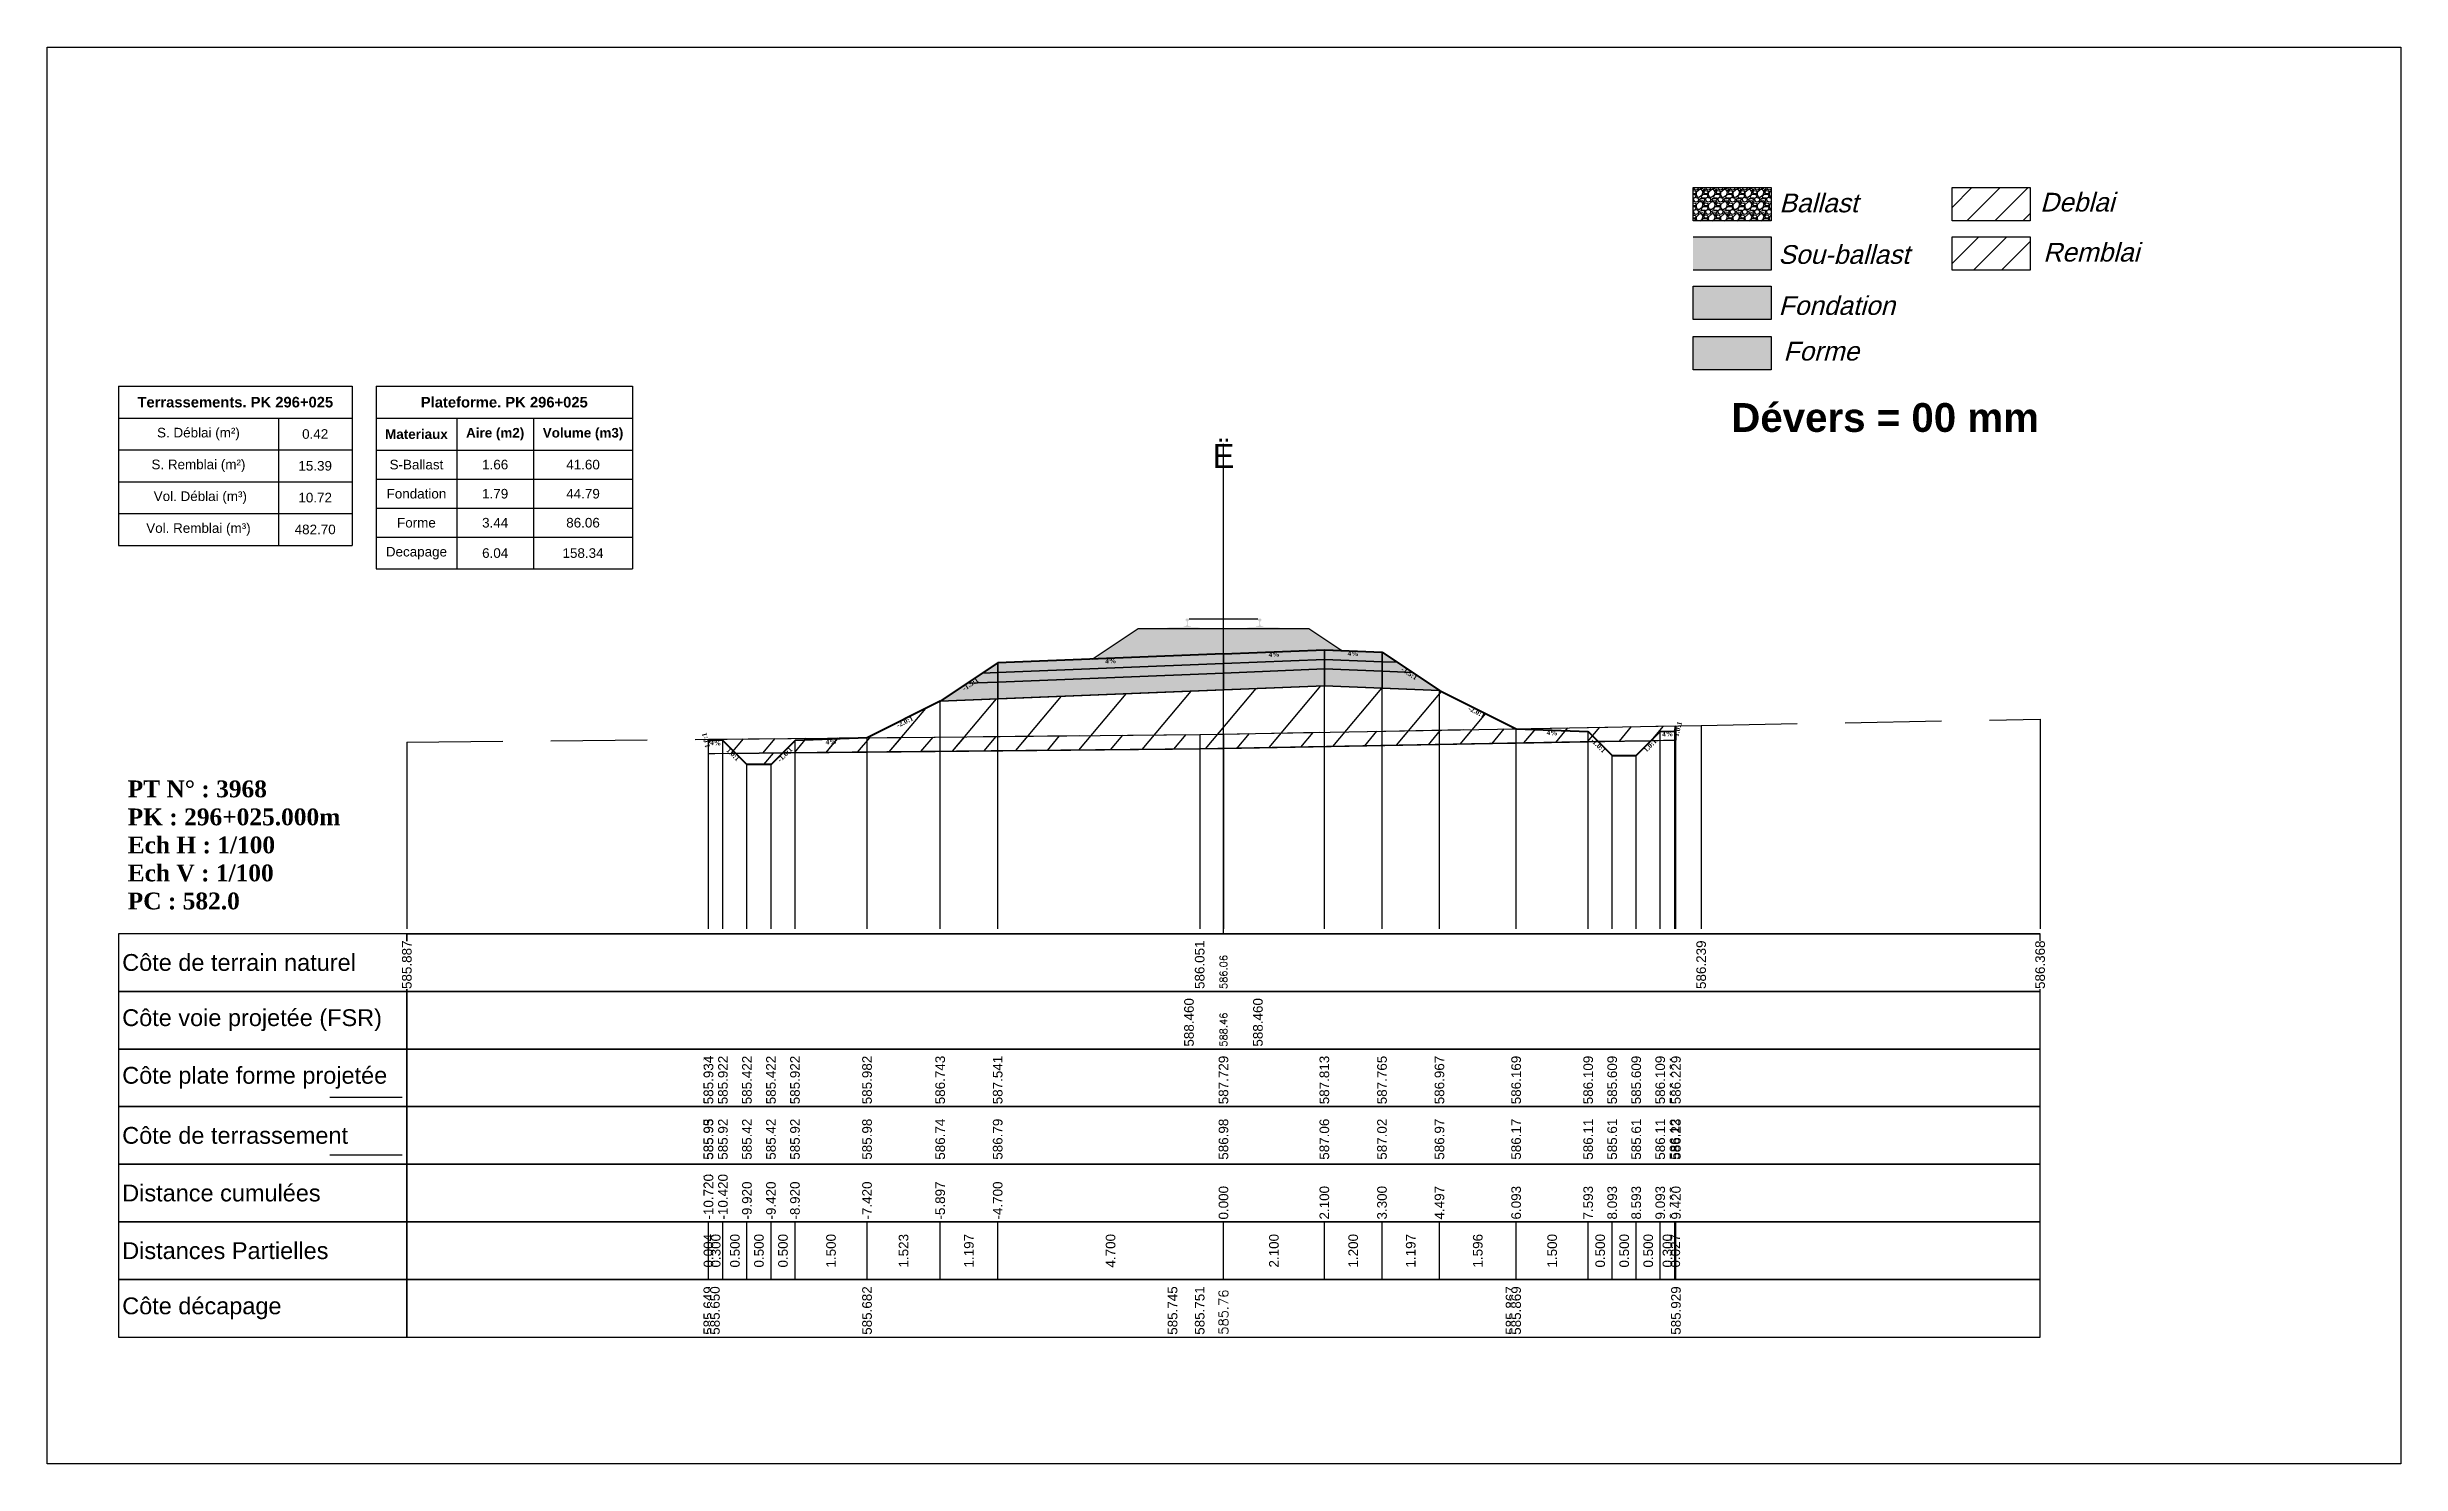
# Model space of a CAD drawing. Header units: millimetres. Extents: x 2762 to 3076, y 916 to 3305.
# Drawn here: x 2950.21 to 2999.21, y 1603.65 to 1633.15 of the extents above; entities that cross this region are included whole.
import ezdxf

# ---------------------------------------------------------------- set-up
doc = ezdxf.new("R2010")
doc.units = ezdxf.units.MM
doc.header["$LTSCALE"] = 2
doc.linetypes.add('CACHE', pattern=[9.525, 6.35, -3.175])
doc.linetypes.add('DASHED', pattern=[0.75, 0.5, -0.25])
for name, color, linetype in [('C-ANNO-TABL', 1, 'Continuous'), ('C-ANNO-TABL-TEXT', 150, 'Continuous'), ('C-ANNO-TABL-TITL', 150, 'Continuous'), ('C-ANNO-TABL-TTBL', 5, 'Continuous'), ('C-ROAD-CORR', 5, 'Continuous'), ('C-ROAD-SCTN', 7, 'Continuous')]:
    doc.layers.add(name, color=color, linetype=linetype)
doc.styles.add('ARIAL', font='arial.ttf')
doc.styles.add('C3D_Etiquette', font='romans.shx')
doc.styles.add('C3D_Profil_Travers', font='romans.shx')
doc.styles.get("Standard").update_dxf_attribs({"font": 'arial.ttf'})

msp = doc.modelspace()

# ---------------------------------------------------------------- texts
at = {"insert": (2985.274, 1625.733), "char_height": 0.6, "attachment_point": 1}
msp.add_mtext_dynamic_manual_height_columns('{\\fArial|b1|i0|c0|p34;Dévers = 00 mm}', width=8.82587, gutter_width=1.25, heights=[0], dxfattribs=at)
at = {"color": 7, "linetype": 'Continuous', "lineweight": -3}
for s, insert, char_height, attachment_point, style in [('{\\fWingdings|b0|i0|c2|p0;Ë}', (2974.705, 1624.384), 0.5, 8, 'C3D_Profil_Travers'), ('{\\fTimes New Roman|b1|i0|c0|p18;PT N° : 3968\\PPK : 296+025.000m\\PEch H : 1/100\\PEch V : 1/100\\PPC : 582.0}', (2951.893, 1615.184), 0.35, 7, 'C3D_Profil_Travers'), ('{\\fArial|b0|i0|c0|p34;Côte de terrain naturel}', (2951.779, 1614.084), 0.35, 4, 'C3D_Etiquette'), ('{\\fArial|b0|i0|c0|p34;Côte plate forme projetée}', (2951.779, 1611.684), 0.35, 4, 'C3D_Etiquette'), ('{\\fArial|b0|i0|c0|p34;Côte de terrassement}', (2951.779, 1610.484), 0.35, 4, 'C3D_Etiquette'), ('{\\fArial|b0|i0|c0|p34;Distance cumulées}', (2951.779, 1609.284), 0.35, 4, 'C3D_Etiquette'), ('{\\fArial|b0|i0|c0|p34;Distances Partielles}', (2951.779, 1608.084), 0.35, 4, 'C3D_Etiquette'), ('{\\fArial|b0|i0|c0|p34;Côte décapage}', (2951.779, 1606.884), 0.35, 4, 'C3D_Etiquette')]:
    msp.add_mtext(s, dxfattribs=dict(at, insert=insert, char_height=char_height, attachment_point=attachment_point, style=style))
at = {"color": 7, "linetype": 'Continuous', "lineweight": -3, "char_height": 0.1, "style": 'C3D_Etiquette'}
for s, insert, width, attachment_point, rotation in [('{\\fTimes New Roman|b1|i0|c0|p18;4%}', (2975.755, 1620.551), 0.37094, 2, 2.2906), ('{\\fTimes New Roman|b1|i0|c0|p18;4%}', (2977.404, 1620.569), 0.42071, 2, 357.7094), ('{\\fTimes New Roman|b1|i0|c0|p18;-1.5:1}', (2969.408, 1619.923), 0.34598, 2, 33.6901), ('{\\fTimes New Roman|b1|i0|c0|p18;4%}', (2972.355, 1620.415), 0.42071, 2, 2.2906), ('{\\fTimes New Roman|b1|i0|c0|p18;-1.5:1}', (2978.601, 1620.147), 0.34598, 2, 326.3099), ('{\\fTimes New Roman|b1|i0|c0|p18;-2.0:1}', (2968.048, 1619.143), 0.34598, 2, 26.5651), ('{\\fTimes New Roman|b1|i0|c0|p18;-2.0:1}', (2979.998, 1619.349), 0.34598, 2, 333.4349), ('{\\fTimes New Roman|b1|i0|c0|p18;1.0:1}', (2984.115, 1618.958), 0.29446, 2, 75.9638), ('{\\fTimes New Roman|b1|i0|c0|p18;1.0:1}', (2963.979, 1618.724), 0.29446, 8, 104.0362), ('{\\fTimes New Roman|b1|i0|c0|p18;4%}', (2964.135, 1618.708), 0.37094, 2, 357.7094), ('{\\fTimes New Roman|b1|i0|c0|p18;1.0:1}', (2964.532, 1618.453), 0.29001, 2, 315), ('{\\fTimes New Roman|b1|i0|c0|p18;-1.0:1}', (2965.538, 1618.453), 0.34598, 2, 45), ('{\\fTimes New Roman|b1|i0|c0|p18;4%}', (2966.535, 1618.732), 0.42071, 2, 2.2906), ('{\\fTimes New Roman|b1|i0|c0|p18;4%}', (2981.547, 1618.919), 0.42071, 2, 357.7094), ('{\\fTimes New Roman|b1|i0|c0|p18;-1.0:1}', (2982.544, 1618.64), 0.34598, 2, 315), ('{\\fTimes New Roman|b1|i0|c0|p18;1.0:1}', (2983.55, 1618.64), 0.29001, 2, 45), ('{\\fTimes New Roman|b1|i0|c0|p18;4%}', (2983.947, 1618.895), 0.37094, 2, 2.2906)]:
    msp.add_mtext(s, dxfattribs=dict(at, insert=insert, width=width, attachment_point=attachment_point, rotation=rotation))
at = {"color": 7, "linetype": 'Continuous', "lineweight": -3, "rotation": 90, "style": 'C3D_Profil_Travers'}
for s, insert, char_height, attachment_point in [('586.06', (2974.705, 1613.534), 0.15, 4), ('588.46', (2974.705, 1612.334), 0.15, 4), ('{\\fArial|b0|i0|c0|p34;585.95}', (2963.981, 1609.979), 0.2, 4), ('{\\fArial|b0|i0|c0|p34;585.93}', (2963.985, 1609.979), 0.2, 4), ('{\\fArial|b0|i0|c0|p34;585.92}', (2964.285, 1609.979), 0.2, 4), ('{\\fArial|b0|i0|c0|p34;585.42}', (2964.785, 1609.979), 0.2, 4), ('{\\fArial|b0|i0|c0|p34;585.42}', (2965.285, 1609.979), 0.2, 4), ('{\\fArial|b0|i0|c0|p34;585.92}', (2965.785, 1609.979), 0.2, 4), ('{\\fArial|b0|i0|c0|p34;585.98}', (2967.285, 1609.979), 0.2, 4), ('{\\fArial|b0|i0|c0|p34;586.74}', (2968.808, 1609.979), 0.2, 4), ('{\\fArial|b0|i0|c0|p34;586.79}', (2970.005, 1609.979), 0.2, 4), ('{\\fArial|b0|i0|c0|p34;586.98}', (2974.705, 1609.979), 0.2, 4), ('{\\fArial|b0|i0|c0|p34;587.06}', (2976.805, 1609.979), 0.2, 4), ('{\\fArial|b0|i0|c0|p34;587.02}', (2978.005, 1609.979), 0.2, 4), ('{\\fArial|b0|i0|c0|p34;586.97}', (2979.201, 1609.979), 0.2, 4), ('{\\fArial|b0|i0|c0|p34;586.17}', (2980.797, 1609.979), 0.2, 4), ('{\\fArial|b0|i0|c0|p34;586.11}', (2982.297, 1609.979), 0.2, 4), ('{\\fArial|b0|i0|c0|p34;585.61}', (2982.797, 1609.979), 0.2, 4), ('{\\fArial|b0|i0|c0|p34;585.61}', (2983.297, 1609.979), 0.2, 4), ('{\\fArial|b0|i0|c0|p34;586.11}', (2983.797, 1609.979), 0.2, 4), ('{\\fArial|b0|i0|c0|p34;586.12}', (2984.097, 1609.979), 0.2, 4), ('{\\fArial|b0|i0|c0|p34;586.23}', (2984.124, 1609.979), 0.2, 4), ('{\\fArial|b0|i0|c0|p34;0.004}', (2963.983, 1608.084), 0.2, 5), ('{\\fArial|b0|i0|c0|p34;0.300}', (2964.135, 1608.084), 0.2, 5), ('{\\fArial|b0|i0|c0|p34;0.500}', (2964.535, 1608.084), 0.2, 5), ('{\\fArial|b0|i0|c0|p34;0.500}', (2965.035, 1608.084), 0.2, 5), ('{\\fArial|b0|i0|c0|p34;0.500}', (2965.535, 1608.084), 0.2, 5), ('{\\fArial|b0|i0|c0|p34;1.500}', (2966.535, 1608.084), 0.2, 5), ('{\\fArial|b0|i0|c0|p34;1.523}', (2968.046, 1608.084), 0.2, 5), ('{\\fArial|b0|i0|c0|p34;1.197}', (2969.406, 1608.084), 0.2, 5), ('{\\fArial|b0|i0|c0|p34;4.700}', (2972.355, 1608.084), 0.2, 5), ('{\\fArial|b0|i0|c0|p34;2.100}', (2975.755, 1608.084), 0.2, 5), ('{\\fArial|b0|i0|c0|p34;1.200}', (2977.405, 1608.084), 0.2, 5), ('{\\fArial|b0|i0|c0|p34;1.197}', (2978.603, 1608.084), 0.2, 5), ('{\\fArial|b0|i0|c0|p34;1.596}', (2979.999, 1608.084), 0.2, 5), ('{\\fArial|b0|i0|c0|p34;1.500}', (2981.547, 1608.084), 0.2, 5), ('{\\fArial|b0|i0|c0|p34;0.500}', (2982.547, 1608.084), 0.2, 5), ('{\\fArial|b0|i0|c0|p34;0.500}', (2983.047, 1608.084), 0.2, 5), ('{\\fArial|b0|i0|c0|p34;0.500}', (2983.547, 1608.084), 0.2, 5), ('{\\fArial|b0|i0|c0|p34;0.300}', (2983.947, 1608.084), 0.2, 5), ('{\\fArial|b0|i0|c0|p34;0.027}', (2984.111, 1608.084), 0.2, 5), ('585.76', (2974.705, 1606.334), 0.2, 4)]:
    msp.add_mtext(s, dxfattribs=dict(at, insert=insert, char_height=char_height, attachment_point=attachment_point))
at = {"color": 7, "linetype": 'Continuous', "lineweight": -3, "insert": (2951.779, 1612.884), "char_height": 0.35, "attachment_point": 4}
msp.add_mtext('{\\fArial|b0|i0|c0|p34;Côte voie projetée (FSR)}', dxfattribs=at)
at = {"layer": 'C-ANNO-TABL-TEXT', "color": 7, "style": 'ARIAL', "oblique": 15}
for s, p in [('Ballast', (2986.274, 1629.705)), ('Deblai', (2991.704, 1629.721)), ('Sou-ballast', (2986.254, 1628.632)), ('Remblai', (2991.768, 1628.679)), ('Fondation', (2986.259, 1627.569)), ('Forme', (2986.359, 1626.619))]:
    msp.add_text(s, height=0.39, dxfattribs=at).set_placement(p)
at = {"layer": 'C-ANNO-TABL-TEXT', "color": 7, "linetype": 'Continuous', "lineweight": -3, "char_height": 0.2, "attachment_point": 5, "style": 'ARIAL'}
for s, insert in [('{\\fArial|b0|i0|c0|p34;\\C7;0.42}', (2955.796, 1625.088)), ('{\\fArial|b0|i0|c0|p34;\\C7;15.39}', (2955.796, 1624.426)), ('{\\fArial|b0|i0|c0|p34;\\C7;S-Ballast}', (2957.904, 1624.451)), ('{\\fArial|b0|i0|c0|p34;\\C7;1.66}', (2959.543, 1624.451)), ('{\\C18;\\c0;41.60}', (2961.372, 1624.451)), ('{\\fArial|b0|i0|c0|p34;\\C7;10.72}', (2955.796, 1623.764)), ('{\\fArial|b0|i0|c0|p34;\\C7;Fondation}', (2957.904, 1623.845)), ('{\\fArial|b0|i0|c0|p34;\\C7;1.79}', (2959.543, 1623.845)), ('{\\C18;\\c0;44.79}', (2961.372, 1623.845)), ('{\\fArial|b0|i0|c0|p34;\\C7;482.70}', (2955.796, 1623.101)), ('{\\fArial|b0|i0|c0|p34;\\C7;Forme}', (2957.904, 1623.241)), ('{\\fArial|b0|i0|c0|p34;\\C7;3.44}', (2959.543, 1623.241)), ('{\\C18;\\c0;86.06}', (2961.372, 1623.241)), ('{\\fArial|b0|i0|c0|p34;\\C7;Decapage}', (2957.904, 1622.609)), ('{\\fArial|b0|i0|c0|p34;\\C7;6.04}', (2959.543, 1622.609)), ('{\\C18;\\c0;158.34}', (2961.372, 1622.609))]:
    msp.add_mtext(s, dxfattribs=dict(at, insert=insert))
at = {"layer": 'C-ANNO-TABL-TITL', "color": 7, "linetype": 'Continuous', "lineweight": -3, "attachment_point": 5, "style": 'ARIAL'}
for s, insert, char_height in [('{\\fArial|b1|i0|c0|p34;\\C7;Terrassements. PK 296+025}', (2954.133, 1625.751), 0.22), ('{\\fArial|b1|i0|c0|p34;\\C18;\\c0;Plateforme. PK 296+025}', (2959.733, 1625.75), 0.22), ('{\\fArial|b0|i0|c0|p34;\\C7;S. Déblai (m²) }', (2953.366, 1625.088), 0.2), ('{\\fArial|b1|i0|c0|p34;\\C7;Materiaux   }', (2957.904, 1625.085), 0.2), ('{\\fArial|b1|i0|c0|p34;\\C7;Aire (m2)}', (2959.543, 1625.085), 0.2), ('{\\fArial|b1|i0|c0|p34;\\C7;Volume (m3)}', (2961.372, 1625.085), 0.2), ('{\\fArial|b0|i0|c0|p34;\\C7;S. Remblai (m²) }', (2953.366, 1624.426), 0.2), ('{\\fArial|b0|i0|c0|p34;\\C7; Vol. Déblai (m³) }', (2953.366, 1623.764), 0.2), ('{\\fArial|b0|i0|c0|p34;\\C7;Vol. Remblai (m³)}', (2953.366, 1623.101), 0.2)]:
    msp.add_mtext(s, dxfattribs=dict(at, insert=insert, char_height=char_height))

# ---------------------------------------------------------------- hatches: boundary and pattern name
h = msp.add_hatch(color=11)
h.dxf.hatch_style = 1
h.paths.add_polyline_path([(2986.106, 1629.191), (2984.48, 1629.191), (2984.48, 1628.499), (2986.106, 1628.499)])
h = msp.add_hatch(color=30)
h.dxf.hatch_style = 1
h.paths.add_polyline_path([(2986.106, 1628.164), (2984.48, 1628.164), (2984.48, 1627.472), (2986.106, 1627.472)])
h = msp.add_hatch(color=83)
h.dxf.hatch_style = 1
h.paths.add_polyline_path([(2986.106, 1627.118), (2984.48, 1627.118), (2984.48, 1626.426), (2986.106, 1626.426)])
at = {"linetype": 'Continuous', "lineweight": -3}
h = msp.add_hatch(dxfattribs=at)
h.set_pattern_fill('GRAVEL', color=252, scale=0.009, style=0)
h.set_pattern_definition([(228.0128, (2972.136781, 1620.632349), (-1.8288, -2.0574), [0.030755, -3.0447435]), (184.96974, (2972.116207, 1620.609489), (2.743199999, 0.228600013), [0.0527764, -5.2248644]), (132.51045, (2972.063629, 1620.604917), (2.286, -2.5146), [0.0372133, -3.684125]), (267.2737, (2971.974475, 1620.547767), (0.2286, 4.572), [0.0480604, -4.7579794]), (292.83365, (2971.972189, 1620.499761), (-1.143, 2.7432), [0.047127, -4.6655827]), (357.2737, (2971.990477, 1620.456327), (-4.572, 0.2286), [0.0480604, -4.7579794]), (37.69424, (2972.038483, 1620.454041), (-2.9718, -2.286), [0.0635574, -6.2921804]), (72.25533, (2972.088775, 1620.492903), (1.6002, 5.0292), [0.0600048, -5.940473]), (121.42957, (2972.107063, 1620.550053), (-1.8288, 2.9718), [0.048223, -4.774099]), (175.23636, (2972.081917, 1620.591201), (2.5146, -0.2286), [0.055054, -2.697654]), (222.39744, (2972.027053, 1620.595773), (-2.7432, -2.5146), [0.071197, -7.0485095]), (138.81407, (2972.20079, 1620.54548), (-1.6002, 1.3716), [0.0243004, -2.405751]), (171.46923, (2972.182501, 1620.561483), (2.9718, -0.4572), [0.0462314, -4.5769175]), (225, (2972.13678, 1620.56834), (-3e-17, -0.2286), [0.032329, -0.29096]), (203.1986, (2972.12078, 1620.595773), (1.143, 0.4572), [0.01741, -1.723556]), (291.8014, (2972.104777, 1620.588915), (-0.2286, 0.6858), [0.024621, -1.206428]), (30.9638, (2972.11392, 1620.566055), (0.6858, 0.4572), [0.039989, -1.292967]), (161.565, (2972.14821, 1620.58663), (0.4572, -0.2286), [0.028916, -0.693981]), (16.38954, (2971.972189, 1620.588915), (2.286, 0.6858), [0.040508, -4.0102944]), (70.34618, (2972.011051, 1620.600345), (-0.9144, -2.5146), [0.033984, -3.3643994]), (293.1986, (2972.14821, 1620.63235), (-0.4572, 1.143), [0.034819, -1.7061465]), (343.61046, (2972.161927, 1620.600345), (-2.286, 0.6858), [0.040508, -4.0102944]), (339.44395, (2971.97219, 1620.447183), (-1.143, 0.4572), [0.039063, -1.914096]), (294.77514, (2972.008765, 1620.433467), (-1.143, 2.5146), [0.0327305, -3.2403234]), (66.8014, (2972.150497, 1620.40375), (0.4572, 1.143), [0.034819, -1.7061465]), (17.35402, (2972.164213, 1620.435753), (-2.9718, -0.9144), [0.0383204, -3.793714]), (69.44395, (2972.038483, 1620.40375), (-0.4572, -1.143), [0.0195316, -1.933628]), (101.3099, (2972.13678, 1620.40375), (-0.2286, 0.9144), [0.011656, -1.1539795]), (165.9638, (2972.134495, 1620.41518), (0.6858, -0.2286), [0.047127, -0.895415]), (186.009, (2972.088775, 1620.426609), (2.286, 0.2286), [0.043674, -4.323723]), (303.69, (2972.11392, 1620.54548), (-0.2286, 0.4572), [0.032969, -0.79126]), (353.15723, (2972.132209, 1620.518049), (3.8862, -0.4572), [0.05756, -5.698441]), (60.9454, (2972.18936, 1620.51119), (-0.9144, -1.6002), [0.023536, -2.330045]), (90, (2972.2008, 1620.53177), (-0.2286, 0.2286), [0.013716, -0.214884]), (120.25644, (2972.084203, 1620.433467), (0.9144, -1.6002), [0.031758, -3.1440547]), (48.0128, (2972.068201, 1620.460899), (1.8288, 2.0574), [0.06151, -3.0139886]), (0, (2972.10935, 1620.50662), (0.2286, 0.2286), [0.059436, -0.169164]), (325.30485, (2972.168785, 1620.506619), (2.286, -1.6002), [0.036145, -3.5783385]), (254.0546, (2972.198503, 1620.486045), (-0.2286, -0.9144), [0.033285, -1.6309485]), (207.64598, (2972.189359, 1620.454041), (-4.3434, -2.286), [0.054193, -5.365122]), (175.42608, (2972.141353, 1620.428895), (-2.9718, 0.2286), [0.0573327, -5.675926])])
h.paths.add_polyline_path([(2971.972, 1620.404), (2972.93, 1621.042), (2976.48, 1621.042), (2977.169, 1620.582), (2976.805, 1620.597)])
msp.add_hatch(color=254, dxfattribs=at).paths.add_polyline_path([(2973.487, 1620.861), (2973.487, 1621.046), (2973.602, 1621.067), (2973.95, 1621.067), (2973.95, 1621.072), (2973.876, 1621.072), (2973.876, 1621.082), (2973.877, 1621.083), (2973.879, 1621.084), (2973.88, 1621.084), (2973.9, 1621.086), (2973.903, 1621.086), (2973.906, 1621.087), (2973.934, 1621.098), (2973.937, 1621.099), (2973.938, 1621.1), (2973.939, 1621.102), (2973.94, 1621.106), (2973.941, 1621.113), (2973.942, 1621.122), (2973.943, 1621.132), (2973.943, 1621.156), (2973.942, 1621.172), (2973.942, 1621.178), (2973.941, 1621.185), (2973.94, 1621.189), (2973.94, 1621.191), (2973.939, 1621.194), (2973.938, 1621.196), (2973.937, 1621.197), (2973.936, 1621.199), (2973.935, 1621.199), (2973.919, 1621.205), (2973.917, 1621.207), (2973.916, 1621.208), (2973.915, 1621.209), (2973.915, 1621.212), (2973.915, 1621.23), (2973.916, 1621.234), (2973.917, 1621.236), (2973.919, 1621.239), (2973.921, 1621.24), (2973.924, 1621.242), (2973.925, 1621.242), (2973.929, 1621.243), (2973.933, 1621.243), (2973.936, 1621.244), (2973.94, 1621.244), (2973.945, 1621.244), (2973.948, 1621.244), (2973.951, 1621.244), (2973.955, 1621.244), (2973.958, 1621.244), (2973.962, 1621.244), (2973.967, 1621.244), (2973.97, 1621.243), (2973.974, 1621.243), (2973.978, 1621.242), (2973.979, 1621.242), (2973.981, 1621.24), (2973.984, 1621.239), (2973.986, 1621.236), (2973.987, 1621.234), (2973.987, 1621.23), (2973.987, 1621.212), (2973.987, 1621.209), (2973.987, 1621.208), (2973.986, 1621.207), (2973.984, 1621.205), (2973.968, 1621.199), (2973.967, 1621.199), (2973.965, 1621.197), (2973.964, 1621.196), (2973.964, 1621.194), (2973.963, 1621.191), (2973.962, 1621.189), (2973.962, 1621.185), (2973.961, 1621.178), (2973.96, 1621.172), (2973.96, 1621.156), (2973.96, 1621.132), (2973.961, 1621.122), (2973.962, 1621.113), (2973.963, 1621.106), (2973.964, 1621.102), (2973.965, 1621.1), (2973.966, 1621.099), (2973.968, 1621.098), (2973.997, 1621.087), (2974, 1621.086), (2974.003, 1621.086), (2974.023, 1621.084), (2974.024, 1621.084), (2974.025, 1621.083), (2974.026, 1621.082), (2974.026, 1621.072), (2973.952, 1621.072), (2973.952, 1621.067), (2974.156, 1621.067), (2974.288, 1621.036), (2975.122, 1621.036), (2975.253, 1621.067), (2975.457, 1621.067), (2975.457, 1621.072), (2975.383, 1621.072), (2975.383, 1621.082), (2975.384, 1621.083), (2975.386, 1621.084), (2975.387, 1621.084), (2975.407, 1621.086), (2975.41, 1621.086), (2975.413, 1621.087), (2975.441, 1621.098), (2975.444, 1621.099), (2975.445, 1621.1), (2975.446, 1621.102), (2975.447, 1621.106), (2975.448, 1621.113), (2975.449, 1621.122), (2975.45, 1621.132), (2975.45, 1621.156), (2975.449, 1621.172), (2975.449, 1621.178), (2975.448, 1621.185), (2975.447, 1621.189), (2975.447, 1621.191), (2975.446, 1621.194), (2975.445, 1621.196), (2975.444, 1621.197), (2975.443, 1621.199), (2975.442, 1621.199), (2975.426, 1621.205), (2975.424, 1621.207), (2975.423, 1621.208), (2975.422, 1621.209), (2975.422, 1621.212), (2975.422, 1621.23), (2975.423, 1621.234), (2975.424, 1621.236), (2975.426, 1621.239), (2975.428, 1621.24), (2975.431, 1621.242), (2975.432, 1621.242), (2975.436, 1621.243), (2975.44, 1621.243), (2975.443, 1621.244), (2975.447, 1621.244), (2975.452, 1621.244), (2975.455, 1621.244), (2975.458, 1621.244), (2975.462, 1621.244), (2975.465, 1621.244), (2975.469, 1621.244), (2975.474, 1621.244), (2975.477, 1621.243), (2975.481, 1621.243), (2975.485, 1621.242), (2975.486, 1621.242), (2975.488, 1621.24), (2975.491, 1621.239), (2975.493, 1621.236), (2975.494, 1621.234), (2975.494, 1621.23), (2975.494, 1621.212), (2975.494, 1621.209), (2975.494, 1621.208), (2975.493, 1621.207), (2975.491, 1621.205), (2975.475, 1621.199), (2975.474, 1621.199), (2975.472, 1621.197), (2975.471, 1621.196), (2975.471, 1621.194), (2975.47, 1621.191), (2975.469, 1621.189), (2975.469, 1621.185), (2975.468, 1621.178), (2975.467, 1621.172), (2975.467, 1621.156), (2975.467, 1621.132), (2975.468, 1621.122), (2975.469, 1621.113), (2975.47, 1621.106), (2975.471, 1621.102), (2975.472, 1621.1), (2975.473, 1621.099), (2975.475, 1621.098), (2975.504, 1621.087), (2975.507, 1621.086), (2975.51, 1621.086), (2975.53, 1621.084), (2975.531, 1621.084), (2975.532, 1621.083), (2975.533, 1621.082), (2975.533, 1621.072), (2975.459, 1621.072), (2975.459, 1621.067), (2975.807, 1621.067), (2975.922, 1621.046), (2975.922, 1620.861)])
h = msp.add_hatch(color=11, dxfattribs=at)
h.paths.add_polyline_path([(2978.005, 1620.349), (2978.005, 1620.549), (2978.324, 1620.336)])
h.paths.add_polyline_path([(2976.805, 1620.397), (2976.805, 1620.597), (2978.005, 1620.549), (2978.005, 1620.349)])
h.paths.add_polyline_path([(2974.705, 1620.313), (2974.705, 1620.513), (2976.805, 1620.597), (2976.805, 1620.397)])
h.paths.add_polyline_path([(2970.005, 1620.125), (2970.005, 1620.325), (2974.705, 1620.513), (2974.705, 1620.313)])
h.paths.add_polyline_path([(2969.685, 1620.112), (2970.005, 1620.325), (2970.005, 1620.125)])
h = msp.add_hatch(color=83, dxfattribs=at)
h.paths.add_polyline_path([(2978.005, 1619.799), (2978.005, 1620.149), (2978.643, 1620.124), (2979.201, 1619.751)])
h.paths.add_polyline_path([(2976.805, 1619.847), (2976.805, 1620.197), (2978.005, 1620.149), (2978.005, 1619.799)])
h.paths.add_polyline_path([(2974.705, 1619.763), (2974.705, 1620.113), (2976.805, 1620.197), (2976.805, 1619.847)])
h.paths.add_polyline_path([(2970.005, 1619.575), (2970.005, 1619.925), (2974.705, 1620.113), (2974.705, 1619.763)])
h.paths.add_polyline_path([(2968.808, 1619.527), (2969.366, 1619.9), (2970.005, 1619.925), (2970.005, 1619.575)])
h = msp.add_hatch(color=30, dxfattribs=at)
h.paths.add_polyline_path([(2978.005, 1620.149), (2978.005, 1620.349), (2978.324, 1620.336), (2978.643, 1620.124)])
h.paths.add_polyline_path([(2976.805, 1620.197), (2976.805, 1620.397), (2978.005, 1620.349), (2978.005, 1620.149)])
h.paths.add_polyline_path([(2974.705, 1620.113), (2974.705, 1620.313), (2976.805, 1620.397), (2976.805, 1620.197)])
h.paths.add_polyline_path([(2970.005, 1619.925), (2970.005, 1620.125), (2974.705, 1620.313), (2974.705, 1620.113)])
h.paths.add_polyline_path([(2969.366, 1619.9), (2969.685, 1620.112), (2970.005, 1620.125), (2970.005, 1619.925)])
h = msp.add_hatch(dxfattribs=at)
h.set_pattern_fill('_U', color=3, angle=50, style=0, pattern_type=0)
h.set_pattern_definition([(50, (2983.608, 1618.704), (-0.766044, 0.64279), [])])
h.paths.add_polyline_path([(2983.608, 1618.704), (2983.797, 1618.893), (2984.097, 1618.905), (2984.124, 1619.013), (2984.124, 1618.713)])
h.paths.add_polyline_path([(2965.527, 1618.448), (2965.785, 1618.706), (2967.285, 1618.766), (2968.808, 1619.527), (2976.805, 1619.847), (2979.201, 1619.751), (2980.797, 1618.953), (2982.297, 1618.893), (2982.506, 1618.684), (2974.21, 1618.534)])
h.paths.add_polyline_path([(2963.981, 1618.433), (2963.981, 1618.733), (2963.985, 1618.718), (2964.285, 1618.706), (2964.552, 1618.439)])
h = msp.add_hatch(dxfattribs=at)
h.set_pattern_fill('_U', color=150, scale=0.5, angle=50, style=0, pattern_type=0)
h.set_pattern_definition([(50, (2983.60803, 1618.70395), (-0.383022, 0.321394), [])])
h.paths.add_polyline_path([(2983.608, 1618.704), (2983.797, 1618.893), (2984.097, 1618.905), (2984.124, 1619.013), (2984.124, 1618.713)])
h.paths.add_polyline_path([(2980.797, 1618.953), (2984.124, 1619.013), (2984.097, 1618.905), (2983.797, 1618.893), (2983.608, 1618.704), (2982.506, 1618.684), (2982.297, 1618.893)])
h.paths.add_polyline_path([(2965.527, 1618.448), (2965.785, 1618.706), (2967.285, 1618.766), (2974.21, 1618.834), (2980.797, 1618.953), (2982.297, 1618.893), (2982.506, 1618.684), (2974.21, 1618.534)])
h.paths.add_polyline_path([(2963.981, 1618.733), (2967.285, 1618.766), (2965.785, 1618.706), (2965.527, 1618.448), (2964.552, 1618.439), (2964.285, 1618.706), (2963.985, 1618.718)])
h.paths.add_polyline_path([(2963.981, 1618.433), (2963.981, 1618.733), (2963.985, 1618.718), (2964.285, 1618.706), (2964.552, 1618.439)])
h = msp.add_hatch(dxfattribs=at)
h.set_pattern_fill('_U', color=1, angle=50, style=0, pattern_type=0)
h.set_pattern_definition([(50, (2982.5065, 1618.6841), (-0.766044, 0.64279), [])])
h.paths.add_polyline_path([(2982.506, 1618.684), (2983.608, 1618.704), (2983.297, 1618.393), (2982.797, 1618.393)])
h.paths.add_polyline_path([(2964.552, 1618.439), (2965.527, 1618.448), (2965.285, 1618.206), (2964.785, 1618.206)])

# ---------------------------------------------------------------- linework, layer by layer
for p, q in [((2984.48, 1630.219), (2986.106, 1630.219)), ((2984.48, 1630.219), (2986.106, 1630.219)), ((2984.48, 1629.527), (2984.48, 1630.219)), ((2986.106, 1630.219), (2986.106, 1629.527)), ((2986.106, 1630.219), (2986.106, 1629.527)), ((2989.873, 1630.219), (2991.499, 1630.219)), ((2989.873, 1629.527), (2989.873, 1630.219)), ((2991.499, 1630.219), (2991.499, 1629.527)), ((2986.106, 1629.527), (2984.48, 1629.527)), ((2986.106, 1629.527), (2984.48, 1629.527)), ((2991.499, 1629.527), (2989.873, 1629.527)), ((2984.48, 1629.191), (2986.106, 1629.191)), ((2986.106, 1629.191), (2986.106, 1628.499)), ((2989.873, 1629.191), (2991.499, 1629.191)), ((2989.873, 1628.499), (2989.873, 1629.191)), ((2991.499, 1629.191), (2991.499, 1628.499)), ((2986.106, 1628.499), (2984.48, 1628.499)), ((2991.499, 1628.499), (2989.873, 1628.499)), ((2984.48, 1628.164), (2986.106, 1628.164)), ((2984.48, 1627.472), (2984.48, 1628.164)), ((2986.106, 1628.164), (2986.106, 1627.472)), ((2986.106, 1627.472), (2984.48, 1627.472)), ((2984.48, 1627.118), (2986.106, 1627.118)), ((2984.48, 1626.426), (2984.48, 1627.118)), ((2986.106, 1627.118), (2986.106, 1626.426)), ((2986.106, 1626.426), (2984.48, 1626.426))]:
    msp.add_line(p, q)
at = {"linetype": 'Continuous'}
for p, q in [((2984.483, 1630.172), (2984.48, 1630.173)), ((2984.48, 1630.17), (2984.483, 1630.172)), ((2984.52, 1630.144), (2984.48, 1630.15)), ((2984.48, 1630.104), (2984.53, 1630.098)), ((2984.48, 1630.083), (2984.506, 1630.083)), ((2984.532, 1630.019), (2984.48, 1629.992)), ((2984.483, 1629.918), (2984.48, 1629.919)), ((2984.48, 1629.916), (2984.483, 1629.918)), ((2984.52, 1629.89), (2984.48, 1629.896)), ((2984.48, 1629.85), (2984.53, 1629.844)), ((2984.48, 1629.829), (2984.506, 1629.829)), ((2984.532, 1629.765), (2984.48, 1629.738)), ((2984.484, 1629.969), (2984.499, 1629.934)), ((2984.485, 1629.969), (2984.501, 1630.005)), ((2984.485, 1629.715), (2984.501, 1629.751)), ((2984.486, 1630.219), (2984.499, 1630.188)), ((2984.498, 1630.188), (2984.541, 1630.175)), ((2984.498, 1629.934), (2984.541, 1629.921)), ((2984.501, 1630.005), (2984.542, 1630.018)), ((2984.501, 1629.751), (2984.542, 1629.764)), ((2984.505, 1630.086), (2984.539, 1630.063)), ((2984.505, 1629.832), (2984.539, 1629.809)), ((2984.543, 1630.128), (2984.522, 1630.145)), ((2984.543, 1629.874), (2984.522, 1629.891)), ((2984.529, 1630.088), (2984.542, 1630.111)), ((2984.539, 1630.061), (2984.529, 1630.025)), ((2984.529, 1629.834), (2984.542, 1629.857)), ((2984.539, 1629.807), (2984.529, 1629.771)), ((2984.541, 1630.175), (2984.585, 1630.188)), ((2984.541, 1630.016), (2984.582, 1630.001)), ((2984.541, 1629.921), (2984.585, 1629.934)), ((2984.541, 1629.762), (2984.582, 1629.747)), ((2984.544, 1630.129), (2984.542, 1630.076)), ((2984.542, 1630.111), (2984.542, 1630.127)), ((2984.542, 1630.076), (2984.562, 1630.028)), ((2984.544, 1629.875), (2984.542, 1629.822)), ((2984.542, 1629.857), (2984.542, 1629.873)), ((2984.542, 1629.822), (2984.562, 1629.774)), ((2984.609, 1630.175), (2984.55, 1630.122)), ((2984.609, 1629.921), (2984.55, 1629.868)), ((2984.562, 1630.025), (2984.615, 1630.022)), ((2984.562, 1629.771), (2984.615, 1629.768)), ((2984.581, 1630.003), (2984.596, 1629.97)), ((2984.581, 1629.749), (2984.596, 1629.716)), ((2984.585, 1630.187), (2984.596, 1630.219)), ((2984.585, 1629.933), (2984.598, 1629.969)), ((2984.662, 1630.175), (2984.601, 1630.18)), ((2984.662, 1629.921), (2984.601, 1629.926)), ((2984.642, 1629.939), (2984.614, 1629.969)), ((2984.615, 1630.025), (2984.671, 1630.068)), ((2984.615, 1629.969), (2984.623, 1629.989)), ((2984.615, 1629.771), (2984.671, 1629.814)), ((2984.642, 1630.193), (2984.618, 1630.219)), ((2984.671, 1629.989), (2984.623, 1629.984)), ((2984.685, 1630.199), (2984.627, 1630.194)), ((2984.685, 1629.945), (2984.627, 1629.94)), ((2984.649, 1630.033), (2984.694, 1630.083)), ((2984.649, 1629.779), (2984.694, 1629.829)), ((2984.668, 1630.003), (2984.65, 1630.034)), ((2984.668, 1629.749), (2984.65, 1629.78)), ((2984.689, 1630.131), (2984.661, 1630.176)), ((2984.689, 1629.877), (2984.661, 1629.922)), ((2984.73, 1629.999), (2984.666, 1630.004)), ((2984.73, 1629.745), (2984.666, 1629.75)), ((2984.671, 1630.068), (2984.691, 1630.132)), ((2984.722, 1629.982), (2984.671, 1629.994)), ((2984.671, 1629.814), (2984.691, 1629.878)), ((2984.722, 1629.728), (2984.671, 1629.74)), ((2984.688, 1630.175), (2984.698, 1630.15)), ((2984.688, 1629.921), (2984.698, 1629.896)), ((2984.707, 1630.183), (2984.689, 1630.176)), ((2984.707, 1629.929), (2984.689, 1629.922)), ((2984.694, 1630.083), (2984.76, 1630.083)), ((2984.694, 1629.829), (2984.76, 1629.829)), ((2984.699, 1630.149), (2984.737, 1630.172)), ((2984.724, 1630.152), (2984.699, 1630.127)), ((2984.699, 1630.127), (2984.719, 1630.096)), ((2984.699, 1629.895), (2984.737, 1629.918)), ((2984.724, 1629.898), (2984.699, 1629.873)), ((2984.699, 1629.873), (2984.719, 1629.842)), ((2984.719, 1630.219), (2984.701, 1630.198)), ((2984.719, 1630.219), (2984.701, 1630.198)), ((2984.724, 1629.97), (2984.701, 1629.944)), ((2984.737, 1630.172), (2984.706, 1630.182)), ((2984.737, 1629.918), (2984.706, 1629.928)), ((2984.72, 1630.106), (2984.784, 1630.098)), ((2984.72, 1629.852), (2984.784, 1629.844)), ((2984.724, 1629.969), (2984.722, 1629.982)), ((2984.774, 1630.144), (2984.724, 1630.151)), ((2984.774, 1630.144), (2984.724, 1630.151)), ((2984.774, 1629.89), (2984.724, 1629.897)), ((2984.786, 1630.019), (2984.733, 1629.991)), ((2984.786, 1629.765), (2984.733, 1629.737)), ((2984.738, 1629.969), (2984.753, 1629.934)), ((2984.739, 1629.969), (2984.755, 1630.005)), ((2984.739, 1629.715), (2984.755, 1629.751)), ((2984.74, 1630.219), (2984.753, 1630.188)), ((2984.74, 1630.219), (2984.753, 1630.188)), ((2984.752, 1630.188), (2984.795, 1630.175)), ((2984.752, 1630.188), (2984.795, 1630.175)), ((2984.752, 1629.934), (2984.795, 1629.921)), ((2984.755, 1630.005), (2984.796, 1630.018)), ((2984.755, 1629.751), (2984.796, 1629.764)), ((2984.759, 1630.086), (2984.793, 1630.063)), ((2984.759, 1629.832), (2984.793, 1629.809)), ((2984.797, 1630.128), (2984.776, 1630.145)), ((2984.797, 1630.128), (2984.776, 1630.145)), ((2984.797, 1629.874), (2984.776, 1629.891)), ((2984.783, 1630.088), (2984.796, 1630.111)), ((2984.793, 1630.061), (2984.783, 1630.025)), ((2984.783, 1629.834), (2984.796, 1629.857)), ((2984.793, 1629.807), (2984.783, 1629.771)), ((2984.795, 1630.175), (2984.839, 1630.188)), ((2984.795, 1630.175), (2984.839, 1630.188)), ((2984.795, 1630.016), (2984.836, 1630.001)), ((2984.795, 1629.921), (2984.839, 1629.934)), ((2984.795, 1629.762), (2984.836, 1629.747)), ((2984.798, 1630.129), (2984.796, 1630.076)), ((2984.798, 1630.129), (2984.796, 1630.076)), ((2984.796, 1630.111), (2984.796, 1630.127)), ((2984.796, 1630.111), (2984.796, 1630.127)), ((2984.796, 1630.076), (2984.816, 1630.028)), ((2984.798, 1629.875), (2984.796, 1629.822)), ((2984.796, 1629.857), (2984.796, 1629.873)), ((2984.796, 1629.822), (2984.816, 1629.774)), ((2984.863, 1630.175), (2984.804, 1630.122)), ((2984.863, 1630.175), (2984.804, 1630.122)), ((2984.863, 1629.921), (2984.804, 1629.868)), ((2984.816, 1630.025), (2984.869, 1630.022)), ((2984.816, 1629.771), (2984.869, 1629.768)), ((2984.835, 1630.003), (2984.85, 1629.97)), ((2984.835, 1629.749), (2984.85, 1629.716)), ((2984.839, 1630.187), (2984.85, 1630.219)), ((2984.839, 1630.187), (2984.85, 1630.219)), ((2984.839, 1629.933), (2984.852, 1629.969)), ((2984.916, 1630.175), (2984.855, 1630.18)), ((2984.916, 1630.175), (2984.855, 1630.18)), ((2984.916, 1629.921), (2984.855, 1629.926)), ((2984.896, 1629.939), (2984.868, 1629.969)), ((2984.869, 1630.025), (2984.925, 1630.068)), ((2984.869, 1630.025), (2984.925, 1630.068)), ((2984.869, 1629.969), (2984.877, 1629.989)), ((2984.869, 1629.771), (2984.925, 1629.814)), ((2984.896, 1630.193), (2984.872, 1630.219)), ((2984.896, 1630.193), (2984.872, 1630.219)), ((2984.925, 1629.989), (2984.877, 1629.984)), ((2984.939, 1630.199), (2984.881, 1630.194)), ((2984.939, 1630.199), (2984.881, 1630.194)), ((2984.939, 1629.945), (2984.881, 1629.94)), ((2984.903, 1630.033), (2984.948, 1630.083)), ((2984.903, 1630.033), (2984.948, 1630.083)), ((2984.903, 1629.779), (2984.948, 1629.829)), ((2984.922, 1630.003), (2984.904, 1630.034)), ((2984.922, 1630.003), (2984.904, 1630.034)), ((2984.922, 1629.749), (2984.904, 1629.78)), ((2984.943, 1630.131), (2984.915, 1630.176)), ((2984.943, 1630.131), (2984.915, 1630.176)), ((2984.943, 1629.877), (2984.915, 1629.922)), ((2984.984, 1629.999), (2984.92, 1630.004)), ((2984.984, 1629.999), (2984.92, 1630.004)), ((2984.984, 1629.745), (2984.92, 1629.75)), ((2984.925, 1630.068), (2984.945, 1630.132)), ((2984.925, 1630.068), (2984.945, 1630.132)), ((2984.976, 1629.982), (2984.925, 1629.994)), ((2984.976, 1629.982), (2984.925, 1629.994)), ((2984.925, 1629.814), (2984.945, 1629.878)), ((2984.976, 1629.728), (2984.925, 1629.74)), ((2984.942, 1630.175), (2984.952, 1630.15)), ((2984.942, 1630.175), (2984.952, 1630.15)), ((2984.942, 1629.921), (2984.952, 1629.896)), ((2984.961, 1630.183), (2984.943, 1630.176)), ((2984.961, 1630.183), (2984.943, 1630.176)), ((2984.961, 1629.929), (2984.943, 1629.922)), ((2984.948, 1630.083), (2985.014, 1630.083)), ((2984.948, 1630.083), (2985.014, 1630.083)), ((2984.948, 1629.829), (2985.014, 1629.829)), ((2984.953, 1630.149), (2984.991, 1630.172)), ((2984.953, 1630.149), (2984.991, 1630.172)), ((2984.978, 1630.152), (2984.953, 1630.127)), ((2984.978, 1630.152), (2984.953, 1630.127)), ((2984.953, 1630.127), (2984.973, 1630.096)), ((2984.953, 1630.127), (2984.973, 1630.096)), ((2984.953, 1629.895), (2984.991, 1629.918)), ((2984.978, 1629.898), (2984.953, 1629.873)), ((2984.953, 1629.873), (2984.973, 1629.842)), ((2984.973, 1630.219), (2984.955, 1630.198)), ((2984.973, 1630.219), (2984.955, 1630.198)), ((2984.978, 1629.97), (2984.955, 1629.944)), ((2984.978, 1629.97), (2984.955, 1629.944)), ((2984.991, 1630.172), (2984.96, 1630.182)), ((2984.991, 1630.172), (2984.96, 1630.182)), ((2984.991, 1629.918), (2984.96, 1629.928)), ((2984.974, 1630.106), (2985.038, 1630.098)), ((2984.974, 1630.106), (2985.038, 1630.098)), ((2984.974, 1629.852), (2985.038, 1629.844)), ((2984.978, 1629.969), (2984.976, 1629.982)), ((2984.978, 1629.969), (2984.976, 1629.982)), ((2985.028, 1630.144), (2984.978, 1630.151)), ((2985.028, 1630.144), (2984.978, 1630.151)), ((2985.028, 1629.89), (2984.978, 1629.897)), ((2985.04, 1630.019), (2984.987, 1629.991)), ((2985.04, 1630.019), (2984.987, 1629.991)), ((2985.04, 1629.765), (2984.987, 1629.737)), ((2984.992, 1629.969), (2985.007, 1629.934)), ((2984.992, 1629.969), (2985.007, 1629.934)), ((2984.993, 1629.969), (2985.009, 1630.005)), ((2984.993, 1629.969), (2985.009, 1630.005)), ((2984.993, 1629.715), (2985.009, 1629.751)), ((2984.994, 1630.219), (2985.007, 1630.188)), ((2984.994, 1630.219), (2985.007, 1630.188)), ((2985.006, 1630.188), (2985.049, 1630.175)), ((2985.006, 1630.188), (2985.049, 1630.175)), ((2985.006, 1629.934), (2985.049, 1629.921)), ((2985.006, 1629.934), (2985.049, 1629.921)), ((2985.009, 1630.005), (2985.05, 1630.018)), ((2985.009, 1630.005), (2985.05, 1630.018)), ((2985.009, 1629.751), (2985.05, 1629.764)), ((2985.013, 1630.086), (2985.047, 1630.063)), ((2985.013, 1630.086), (2985.047, 1630.063)), ((2985.013, 1629.832), (2985.047, 1629.809)), ((2985.051, 1630.128), (2985.03, 1630.145)), ((2985.051, 1630.128), (2985.03, 1630.145)), ((2985.051, 1629.874), (2985.03, 1629.891)), ((2985.037, 1630.088), (2985.05, 1630.111)), ((2985.037, 1630.088), (2985.05, 1630.111)), ((2985.047, 1630.061), (2985.037, 1630.025)), ((2985.047, 1630.061), (2985.037, 1630.025)), ((2985.037, 1629.834), (2985.05, 1629.857)), ((2985.047, 1629.807), (2985.037, 1629.771)), ((2985.049, 1630.175), (2985.093, 1630.188)), ((2985.049, 1630.175), (2985.093, 1630.188)), ((2985.049, 1630.016), (2985.09, 1630.001)), ((2985.049, 1630.016), (2985.09, 1630.001)), ((2985.049, 1629.921), (2985.093, 1629.934)), ((2985.049, 1629.921), (2985.093, 1629.934)), ((2985.049, 1629.762), (2985.09, 1629.747)), ((2985.052, 1630.129), (2985.05, 1630.076)), ((2985.052, 1630.129), (2985.05, 1630.076)), ((2985.05, 1630.111), (2985.05, 1630.127)), ((2985.05, 1630.111), (2985.05, 1630.127)), ((2985.05, 1630.076), (2985.07, 1630.028)), ((2985.05, 1630.076), (2985.07, 1630.028)), ((2985.052, 1629.875), (2985.05, 1629.822)), ((2985.05, 1629.857), (2985.05, 1629.873)), ((2985.05, 1629.822), (2985.07, 1629.774)), ((2985.117, 1630.175), (2985.058, 1630.122)), ((2985.117, 1630.175), (2985.058, 1630.122)), ((2985.117, 1629.921), (2985.058, 1629.868)), ((2985.117, 1629.921), (2985.058, 1629.868)), ((2985.07, 1630.025), (2985.123, 1630.022)), ((2985.07, 1630.025), (2985.123, 1630.022)), ((2985.07, 1629.771), (2985.123, 1629.768)), ((2985.089, 1630.003), (2985.104, 1629.97)), ((2985.089, 1630.003), (2985.104, 1629.97)), ((2985.089, 1629.749), (2985.104, 1629.716)), ((2985.093, 1630.187), (2985.104, 1630.219)), ((2985.093, 1630.187), (2985.104, 1630.219)), ((2985.093, 1629.933), (2985.106, 1629.969)), ((2985.093, 1629.933), (2985.106, 1629.969)), ((2985.17, 1630.175), (2985.109, 1630.18)), ((2985.17, 1630.175), (2985.109, 1630.18)), ((2985.17, 1629.921), (2985.109, 1629.926)), ((2985.17, 1629.921), (2985.109, 1629.926)), ((2985.15, 1629.939), (2985.122, 1629.969)), ((2985.15, 1629.939), (2985.122, 1629.969)), ((2985.123, 1630.025), (2985.179, 1630.068)), ((2985.123, 1630.025), (2985.179, 1630.068)), ((2985.123, 1629.969), (2985.131, 1629.989)), ((2985.123, 1629.969), (2985.131, 1629.989)), ((2985.123, 1629.771), (2985.179, 1629.814)), ((2985.123, 1629.771), (2985.179, 1629.814)), ((2985.15, 1630.193), (2985.126, 1630.219)), ((2985.15, 1630.193), (2985.126, 1630.219)), ((2985.179, 1629.989), (2985.131, 1629.984)), ((2985.179, 1629.989), (2985.131, 1629.984)), ((2985.193, 1630.199), (2985.135, 1630.194)), ((2985.193, 1630.199), (2985.135, 1630.194)), ((2985.193, 1629.945), (2985.135, 1629.94)), ((2985.193, 1629.945), (2985.135, 1629.94)), ((2985.157, 1630.033), (2985.202, 1630.083)), ((2985.157, 1630.033), (2985.202, 1630.083)), ((2985.157, 1629.779), (2985.202, 1629.829)), ((2985.157, 1629.779), (2985.202, 1629.829)), ((2985.176, 1630.003), (2985.158, 1630.034)), ((2985.176, 1630.003), (2985.158, 1630.034)), ((2985.176, 1629.749), (2985.158, 1629.78)), ((2985.197, 1630.131), (2985.169, 1630.176)), ((2985.197, 1630.131), (2985.169, 1630.176)), ((2985.197, 1629.877), (2985.169, 1629.922)), ((2985.197, 1629.877), (2985.169, 1629.922)), ((2985.238, 1629.999), (2985.174, 1630.004)), ((2985.238, 1629.999), (2985.174, 1630.004)), ((2985.238, 1629.745), (2985.174, 1629.75)), ((2985.238, 1629.745), (2985.174, 1629.75)), ((2985.179, 1630.068), (2985.199, 1630.132)), ((2985.179, 1630.068), (2985.199, 1630.132)), ((2985.23, 1629.982), (2985.179, 1629.994)), ((2985.23, 1629.982), (2985.179, 1629.994)), ((2985.179, 1629.814), (2985.199, 1629.878)), ((2985.179, 1629.814), (2985.199, 1629.878)), ((2985.23, 1629.728), (2985.179, 1629.74)), ((2985.23, 1629.728), (2985.179, 1629.74)), ((2985.196, 1630.175), (2985.206, 1630.15)), ((2985.196, 1630.175), (2985.206, 1630.15)), ((2985.196, 1629.921), (2985.206, 1629.896)), ((2985.196, 1629.921), (2985.206, 1629.896)), ((2985.215, 1630.183), (2985.197, 1630.176)), ((2985.215, 1630.183), (2985.197, 1630.176)), ((2985.215, 1629.929), (2985.197, 1629.922)), ((2985.215, 1629.929), (2985.197, 1629.922)), ((2985.202, 1630.083), (2985.268, 1630.083)), ((2985.202, 1630.083), (2985.268, 1630.083)), ((2985.202, 1629.829), (2985.268, 1629.829)), ((2985.202, 1629.829), (2985.268, 1629.829)), ((2985.207, 1630.149), (2985.245, 1630.172)), ((2985.207, 1630.149), (2985.245, 1630.172)), ((2985.232, 1630.152), (2985.207, 1630.127)), ((2985.232, 1630.152), (2985.207, 1630.127)), ((2985.207, 1630.127), (2985.227, 1630.096)), ((2985.207, 1630.127), (2985.227, 1630.096)), ((2985.207, 1629.895), (2985.245, 1629.918)), ((2985.207, 1629.895), (2985.245, 1629.918)), ((2985.232, 1629.898), (2985.207, 1629.873)), ((2985.232, 1629.898), (2985.207, 1629.873)), ((2985.207, 1629.873), (2985.227, 1629.842)), ((2985.207, 1629.873), (2985.227, 1629.842)), ((2985.227, 1630.219), (2985.209, 1630.198)), ((2985.227, 1630.219), (2985.209, 1630.198)), ((2985.232, 1629.97), (2985.209, 1629.944)), ((2985.232, 1629.97), (2985.209, 1629.944)), ((2985.245, 1630.172), (2985.214, 1630.182)), ((2985.245, 1630.172), (2985.214, 1630.182)), ((2985.245, 1629.918), (2985.214, 1629.928)), ((2985.245, 1629.918), (2985.214, 1629.928)), ((2985.228, 1630.106), (2985.292, 1630.098)), ((2985.228, 1630.106), (2985.292, 1630.098)), ((2985.228, 1629.852), (2985.292, 1629.844)), ((2985.228, 1629.852), (2985.292, 1629.844)), ((2985.232, 1629.969), (2985.23, 1629.982)), ((2985.232, 1629.969), (2985.23, 1629.982)), ((2985.282, 1630.144), (2985.232, 1630.151)), ((2985.282, 1630.144), (2985.232, 1630.151)), ((2985.282, 1629.89), (2985.232, 1629.897)), ((2985.282, 1629.89), (2985.232, 1629.897)), ((2985.294, 1630.019), (2985.241, 1629.991)), ((2985.294, 1630.019), (2985.241, 1629.991)), ((2985.294, 1629.765), (2985.241, 1629.737)), ((2985.294, 1629.765), (2985.241, 1629.737)), ((2985.246, 1629.969), (2985.261, 1629.934)), ((2985.246, 1629.969), (2985.261, 1629.934)), ((2985.247, 1629.969), (2985.263, 1630.005)), ((2985.247, 1629.969), (2985.263, 1630.005)), ((2985.247, 1629.715), (2985.263, 1629.751)), ((2985.247, 1629.715), (2985.263, 1629.751)), ((2985.248, 1630.219), (2985.261, 1630.188)), ((2985.248, 1630.219), (2985.261, 1630.188)), ((2985.26, 1630.188), (2985.303, 1630.175)), ((2985.26, 1630.188), (2985.303, 1630.175)), ((2985.26, 1629.934), (2985.303, 1629.921)), ((2985.26, 1629.934), (2985.303, 1629.921)), ((2985.263, 1630.005), (2985.304, 1630.018)), ((2985.263, 1630.005), (2985.304, 1630.018)), ((2985.263, 1629.751), (2985.304, 1629.764)), ((2985.263, 1629.751), (2985.304, 1629.764)), ((2985.267, 1630.086), (2985.301, 1630.063)), ((2985.267, 1630.086), (2985.301, 1630.063)), ((2985.267, 1629.832), (2985.301, 1629.809)), ((2985.267, 1629.832), (2985.301, 1629.809)), ((2985.305, 1630.128), (2985.284, 1630.145)), ((2985.305, 1630.128), (2985.284, 1630.145)), ((2985.305, 1629.874), (2985.284, 1629.891)), ((2985.305, 1629.874), (2985.284, 1629.891)), ((2985.291, 1630.088), (2985.304, 1630.111)), ((2985.291, 1630.088), (2985.304, 1630.111)), ((2985.301, 1630.061), (2985.291, 1630.025)), ((2985.301, 1630.061), (2985.291, 1630.025)), ((2985.291, 1629.834), (2985.304, 1629.857)), ((2985.291, 1629.834), (2985.304, 1629.857)), ((2985.301, 1629.807), (2985.291, 1629.771)), ((2985.301, 1629.807), (2985.291, 1629.771)), ((2985.303, 1630.175), (2985.347, 1630.188)), ((2985.303, 1630.175), (2985.347, 1630.188)), ((2985.303, 1630.016), (2985.344, 1630.001)), ((2985.303, 1630.016), (2985.344, 1630.001)), ((2985.303, 1629.921), (2985.347, 1629.934)), ((2985.303, 1629.921), (2985.347, 1629.934)), ((2985.303, 1629.762), (2985.344, 1629.747)), ((2985.303, 1629.762), (2985.344, 1629.747)), ((2985.306, 1630.129), (2985.304, 1630.076)), ((2985.306, 1630.129), (2985.304, 1630.076)), ((2985.304, 1630.111), (2985.304, 1630.127)), ((2985.304, 1630.111), (2985.304, 1630.127)), ((2985.304, 1630.076), (2985.324, 1630.028)), ((2985.304, 1630.076), (2985.324, 1630.028)), ((2985.306, 1629.875), (2985.304, 1629.822)), ((2985.306, 1629.875), (2985.304, 1629.822)), ((2985.304, 1629.857), (2985.304, 1629.873)), ((2985.304, 1629.857), (2985.304, 1629.873)), ((2985.304, 1629.822), (2985.324, 1629.774)), ((2985.304, 1629.822), (2985.324, 1629.774)), ((2985.371, 1630.175), (2985.312, 1630.122)), ((2985.371, 1630.175), (2985.312, 1630.122)), ((2985.371, 1629.921), (2985.312, 1629.868)), ((2985.371, 1629.921), (2985.312, 1629.868)), ((2985.324, 1630.025), (2985.377, 1630.022)), ((2985.324, 1630.025), (2985.377, 1630.022)), ((2985.324, 1629.771), (2985.377, 1629.768)), ((2985.324, 1629.771), (2985.377, 1629.768)), ((2985.343, 1630.003), (2985.358, 1629.97)), ((2985.343, 1630.003), (2985.358, 1629.97)), ((2985.343, 1629.749), (2985.358, 1629.716)), ((2985.343, 1629.749), (2985.358, 1629.716)), ((2985.347, 1630.187), (2985.358, 1630.219)), ((2985.347, 1630.187), (2985.358, 1630.219)), ((2985.347, 1629.933), (2985.36, 1629.969)), ((2985.347, 1629.933), (2985.36, 1629.969)), ((2985.424, 1630.175), (2985.363, 1630.18)), ((2985.424, 1630.175), (2985.363, 1630.18)), ((2985.424, 1629.921), (2985.363, 1629.926)), ((2985.424, 1629.921), (2985.363, 1629.926)), ((2985.404, 1629.939), (2985.376, 1629.969)), ((2985.404, 1629.939), (2985.376, 1629.969)), ((2985.377, 1630.025), (2985.433, 1630.068)), ((2985.377, 1630.025), (2985.433, 1630.068)), ((2985.377, 1629.969), (2985.385, 1629.989)), ((2985.377, 1629.969), (2985.385, 1629.989)), ((2985.377, 1629.771), (2985.433, 1629.814)), ((2985.377, 1629.771), (2985.433, 1629.814)), ((2985.404, 1630.193), (2985.38, 1630.219)), ((2985.404, 1630.193), (2985.38, 1630.219)), ((2985.433, 1629.989), (2985.385, 1629.984)), ((2985.433, 1629.989), (2985.385, 1629.984)), ((2985.447, 1630.199), (2985.389, 1630.194)), ((2985.447, 1630.199), (2985.389, 1630.194)), ((2985.447, 1629.945), (2985.389, 1629.94)), ((2985.447, 1629.945), (2985.389, 1629.94)), ((2985.411, 1630.033), (2985.456, 1630.083)), ((2985.411, 1630.033), (2985.456, 1630.083)), ((2985.411, 1629.779), (2985.456, 1629.829)), ((2985.411, 1629.779), (2985.456, 1629.829)), ((2985.43, 1630.003), (2985.412, 1630.034)), ((2985.43, 1630.003), (2985.412, 1630.034)), ((2985.43, 1629.749), (2985.412, 1629.78)), ((2985.43, 1629.749), (2985.412, 1629.78)), ((2985.451, 1630.131), (2985.423, 1630.176)), ((2985.451, 1630.131), (2985.423, 1630.176)), ((2985.451, 1629.877), (2985.423, 1629.922)), ((2985.451, 1629.877), (2985.423, 1629.922)), ((2985.492, 1629.999), (2985.428, 1630.004)), ((2985.492, 1629.999), (2985.428, 1630.004)), ((2985.492, 1629.745), (2985.428, 1629.75)), ((2985.492, 1629.745), (2985.428, 1629.75)), ((2985.433, 1630.068), (2985.453, 1630.132)), ((2985.433, 1630.068), (2985.453, 1630.132)), ((2985.484, 1629.982), (2985.433, 1629.994)), ((2985.484, 1629.982), (2985.433, 1629.994)), ((2985.433, 1629.814), (2985.453, 1629.878)), ((2985.433, 1629.814), (2985.453, 1629.878)), ((2985.484, 1629.728), (2985.433, 1629.74)), ((2985.484, 1629.728), (2985.433, 1629.74)), ((2985.45, 1630.175), (2985.46, 1630.15)), ((2985.45, 1630.175), (2985.46, 1630.15)), ((2985.45, 1629.921), (2985.46, 1629.896)), ((2985.45, 1629.921), (2985.46, 1629.896)), ((2985.469, 1630.183), (2985.451, 1630.176)), ((2985.469, 1630.183), (2985.451, 1630.176)), ((2985.469, 1629.929), (2985.451, 1629.922)), ((2985.469, 1629.929), (2985.451, 1629.922)), ((2985.456, 1630.083), (2985.522, 1630.083)), ((2985.456, 1630.083), (2985.522, 1630.083)), ((2985.456, 1629.829), (2985.522, 1629.829)), ((2985.456, 1629.829), (2985.522, 1629.829)), ((2985.461, 1630.149), (2985.499, 1630.172)), ((2985.461, 1630.149), (2985.499, 1630.172)), ((2985.486, 1630.152), (2985.461, 1630.127)), ((2985.486, 1630.152), (2985.461, 1630.127)), ((2985.461, 1630.127), (2985.481, 1630.096)), ((2985.461, 1630.127), (2985.481, 1630.096)), ((2985.461, 1629.895), (2985.499, 1629.918)), ((2985.461, 1629.895), (2985.499, 1629.918)), ((2985.486, 1629.898), (2985.461, 1629.873)), ((2985.486, 1629.898), (2985.461, 1629.873)), ((2985.461, 1629.873), (2985.481, 1629.842)), ((2985.461, 1629.873), (2985.481, 1629.842)), ((2985.481, 1630.219), (2985.463, 1630.198)), ((2985.481, 1630.219), (2985.463, 1630.198)), ((2985.486, 1629.97), (2985.463, 1629.944)), ((2985.486, 1629.97), (2985.463, 1629.944)), ((2985.499, 1630.172), (2985.468, 1630.182)), ((2985.499, 1630.172), (2985.468, 1630.182)), ((2985.499, 1629.918), (2985.468, 1629.928)), ((2985.499, 1629.918), (2985.468, 1629.928)), ((2985.482, 1630.106), (2985.546, 1630.098)), ((2985.482, 1630.106), (2985.546, 1630.098)), ((2985.482, 1629.852), (2985.546, 1629.844)), ((2985.482, 1629.852), (2985.546, 1629.844)), ((2985.486, 1629.969), (2985.484, 1629.982)), ((2985.486, 1629.969), (2985.484, 1629.982)), ((2985.536, 1630.144), (2985.486, 1630.151)), ((2985.536, 1630.144), (2985.486, 1630.151)), ((2985.536, 1629.89), (2985.486, 1629.897)), ((2985.536, 1629.89), (2985.486, 1629.897)), ((2985.548, 1630.019), (2985.495, 1629.991)), ((2985.548, 1630.019), (2985.495, 1629.991)), ((2985.548, 1629.765), (2985.495, 1629.737)), ((2985.548, 1629.765), (2985.495, 1629.737)), ((2985.5, 1629.969), (2985.515, 1629.934)), ((2985.5, 1629.969), (2985.515, 1629.934)), ((2985.501, 1629.969), (2985.517, 1630.005)), ((2985.501, 1629.969), (2985.517, 1630.005)), ((2985.501, 1629.715), (2985.517, 1629.751)), ((2985.501, 1629.715), (2985.517, 1629.751)), ((2985.502, 1630.219), (2985.515, 1630.188)), ((2985.502, 1630.219), (2985.515, 1630.188)), ((2985.514, 1630.188), (2985.557, 1630.175)), ((2985.514, 1630.188), (2985.557, 1630.175)), ((2985.514, 1629.934), (2985.557, 1629.921)), ((2985.514, 1629.934), (2985.557, 1629.921)), ((2985.517, 1630.005), (2985.558, 1630.018)), ((2985.517, 1630.005), (2985.558, 1630.018)), ((2985.517, 1629.751), (2985.558, 1629.764)), ((2985.517, 1629.751), (2985.558, 1629.764)), ((2985.521, 1630.086), (2985.555, 1630.063)), ((2985.521, 1630.086), (2985.555, 1630.063)), ((2985.521, 1629.832), (2985.555, 1629.809)), ((2985.521, 1629.832), (2985.555, 1629.809)), ((2985.559, 1630.128), (2985.538, 1630.145)), ((2985.559, 1630.128), (2985.538, 1630.145)), ((2985.559, 1629.874), (2985.538, 1629.891)), ((2985.559, 1629.874), (2985.538, 1629.891)), ((2985.545, 1630.088), (2985.558, 1630.111)), ((2985.545, 1630.088), (2985.558, 1630.111)), ((2985.555, 1630.061), (2985.545, 1630.025)), ((2985.555, 1630.061), (2985.545, 1630.025)), ((2985.545, 1629.834), (2985.558, 1629.857)), ((2985.545, 1629.834), (2985.558, 1629.857)), ((2985.555, 1629.807), (2985.545, 1629.771)), ((2985.555, 1629.807), (2985.545, 1629.771)), ((2985.557, 1630.175), (2985.601, 1630.188)), ((2985.557, 1630.175), (2985.601, 1630.188)), ((2985.557, 1630.016), (2985.598, 1630.001)), ((2985.557, 1630.016), (2985.598, 1630.001)), ((2985.557, 1629.921), (2985.601, 1629.934)), ((2985.557, 1629.921), (2985.601, 1629.934)), ((2985.557, 1629.762), (2985.598, 1629.747)), ((2985.557, 1629.762), (2985.598, 1629.747)), ((2985.56, 1630.129), (2985.558, 1630.076)), ((2985.56, 1630.129), (2985.558, 1630.076)), ((2985.558, 1630.111), (2985.558, 1630.127)), ((2985.558, 1630.111), (2985.558, 1630.127)), ((2985.558, 1630.076), (2985.578, 1630.028)), ((2985.558, 1630.076), (2985.578, 1630.028)), ((2985.56, 1629.875), (2985.558, 1629.822)), ((2985.56, 1629.875), (2985.558, 1629.822)), ((2985.558, 1629.857), (2985.558, 1629.873)), ((2985.558, 1629.857), (2985.558, 1629.873)), ((2985.558, 1629.822), (2985.578, 1629.774)), ((2985.558, 1629.822), (2985.578, 1629.774)), ((2985.625, 1630.175), (2985.566, 1630.122)), ((2985.625, 1630.175), (2985.566, 1630.122)), ((2985.625, 1629.921), (2985.566, 1629.868)), ((2985.625, 1629.921), (2985.566, 1629.868)), ((2985.578, 1630.025), (2985.631, 1630.022)), ((2985.578, 1630.025), (2985.631, 1630.022)), ((2985.578, 1629.771), (2985.631, 1629.768)), ((2985.578, 1629.771), (2985.631, 1629.768)), ((2985.597, 1630.003), (2985.612, 1629.97)), ((2985.597, 1630.003), (2985.612, 1629.97)), ((2985.597, 1629.749), (2985.612, 1629.716)), ((2985.597, 1629.749), (2985.612, 1629.716)), ((2985.601, 1630.187), (2985.612, 1630.219)), ((2985.601, 1630.187), (2985.612, 1630.219)), ((2985.601, 1629.933), (2985.614, 1629.969)), ((2985.601, 1629.933), (2985.614, 1629.969)), ((2985.678, 1630.175), (2985.617, 1630.18)), ((2985.678, 1630.175), (2985.617, 1630.18)), ((2985.678, 1629.921), (2985.617, 1629.926)), ((2985.678, 1629.921), (2985.617, 1629.926)), ((2985.658, 1629.939), (2985.63, 1629.969)), ((2985.658, 1629.939), (2985.63, 1629.969)), ((2985.631, 1630.025), (2985.687, 1630.068)), ((2985.631, 1630.025), (2985.687, 1630.068)), ((2985.631, 1629.969), (2985.639, 1629.989)), ((2985.631, 1629.969), (2985.639, 1629.989)), ((2985.631, 1629.771), (2985.687, 1629.814)), ((2985.631, 1629.771), (2985.687, 1629.814)), ((2985.658, 1630.193), (2985.634, 1630.219)), ((2985.658, 1630.193), (2985.634, 1630.219)), ((2985.687, 1629.989), (2985.639, 1629.984)), ((2985.687, 1629.989), (2985.639, 1629.984)), ((2985.701, 1630.199), (2985.643, 1630.194)), ((2985.701, 1630.199), (2985.643, 1630.194)), ((2985.701, 1629.945), (2985.643, 1629.94)), ((2985.701, 1629.945), (2985.643, 1629.94)), ((2985.665, 1630.033), (2985.71, 1630.083)), ((2985.665, 1630.033), (2985.71, 1630.083)), ((2985.665, 1629.779), (2985.71, 1629.829)), ((2985.665, 1629.779), (2985.71, 1629.829)), ((2985.684, 1630.003), (2985.666, 1630.034)), ((2985.684, 1630.003), (2985.666, 1630.034)), ((2985.684, 1629.749), (2985.666, 1629.78)), ((2985.684, 1629.749), (2985.666, 1629.78)), ((2985.705, 1630.131), (2985.677, 1630.176)), ((2985.705, 1630.131), (2985.677, 1630.176)), ((2985.705, 1629.877), (2985.677, 1629.922)), ((2985.705, 1629.877), (2985.677, 1629.922)), ((2985.746, 1629.999), (2985.682, 1630.004)), ((2985.746, 1629.999), (2985.682, 1630.004)), ((2985.746, 1629.745), (2985.682, 1629.75)), ((2985.746, 1629.745), (2985.682, 1629.75)), ((2985.687, 1630.068), (2985.707, 1630.132)), ((2985.687, 1630.068), (2985.707, 1630.132)), ((2985.738, 1629.982), (2985.687, 1629.994)), ((2985.738, 1629.982), (2985.687, 1629.994)), ((2985.687, 1629.814), (2985.707, 1629.878)), ((2985.687, 1629.814), (2985.707, 1629.878)), ((2985.738, 1629.728), (2985.687, 1629.74)), ((2985.738, 1629.728), (2985.687, 1629.74)), ((2985.704, 1630.175), (2985.714, 1630.15)), ((2985.704, 1630.175), (2985.714, 1630.15)), ((2985.704, 1629.921), (2985.714, 1629.896)), ((2985.704, 1629.921), (2985.714, 1629.896)), ((2985.723, 1630.183), (2985.705, 1630.176)), ((2985.723, 1630.183), (2985.705, 1630.176)), ((2985.723, 1629.929), (2985.705, 1629.922)), ((2985.723, 1629.929), (2985.705, 1629.922)), ((2985.71, 1630.083), (2985.776, 1630.083)), ((2985.71, 1630.083), (2985.776, 1630.083)), ((2985.71, 1629.829), (2985.776, 1629.829)), ((2985.71, 1629.829), (2985.776, 1629.829)), ((2985.715, 1630.149), (2985.753, 1630.172)), ((2985.715, 1630.149), (2985.753, 1630.172)), ((2985.74, 1630.152), (2985.715, 1630.127)), ((2985.74, 1630.152), (2985.715, 1630.127)), ((2985.715, 1630.127), (2985.735, 1630.096)), ((2985.715, 1630.127), (2985.735, 1630.096)), ((2985.715, 1629.895), (2985.753, 1629.918)), ((2985.715, 1629.895), (2985.753, 1629.918)), ((2985.74, 1629.898), (2985.715, 1629.873)), ((2985.74, 1629.898), (2985.715, 1629.873)), ((2985.715, 1629.873), (2985.735, 1629.842)), ((2985.715, 1629.873), (2985.735, 1629.842)), ((2985.735, 1630.219), (2985.717, 1630.198)), ((2985.735, 1630.219), (2985.717, 1630.198)), ((2985.74, 1629.97), (2985.717, 1629.944)), ((2985.74, 1629.97), (2985.717, 1629.944)), ((2985.753, 1630.172), (2985.722, 1630.182)), ((2985.753, 1630.172), (2985.722, 1630.182)), ((2985.753, 1629.918), (2985.722, 1629.928)), ((2985.753, 1629.918), (2985.722, 1629.928)), ((2985.736, 1630.106), (2985.8, 1630.098)), ((2985.736, 1630.106), (2985.8, 1630.098)), ((2985.736, 1629.852), (2985.8, 1629.844)), ((2985.736, 1629.852), (2985.8, 1629.844)), ((2985.74, 1629.969), (2985.738, 1629.982)), ((2985.74, 1629.969), (2985.738, 1629.982)), ((2985.79, 1630.144), (2985.74, 1630.151)), ((2985.79, 1630.144), (2985.74, 1630.151)), ((2985.79, 1629.89), (2985.74, 1629.897)), ((2985.79, 1629.89), (2985.74, 1629.897)), ((2985.802, 1630.019), (2985.749, 1629.991)), ((2985.802, 1630.019), (2985.749, 1629.991)), ((2985.802, 1629.765), (2985.749, 1629.737)), ((2985.802, 1629.765), (2985.749, 1629.737)), ((2985.754, 1629.969), (2985.769, 1629.934)), ((2985.754, 1629.969), (2985.769, 1629.934)), ((2985.755, 1629.969), (2985.771, 1630.005)), ((2985.755, 1629.969), (2985.771, 1630.005)), ((2985.755, 1629.715), (2985.771, 1629.751)), ((2985.755, 1629.715), (2985.771, 1629.751)), ((2985.756, 1630.219), (2985.769, 1630.188)), ((2985.756, 1630.219), (2985.769, 1630.188)), ((2985.768, 1630.188), (2985.811, 1630.175)), ((2985.768, 1630.188), (2985.811, 1630.175)), ((2985.768, 1629.934), (2985.811, 1629.921)), ((2985.768, 1629.934), (2985.811, 1629.921)), ((2985.771, 1630.005), (2985.812, 1630.018)), ((2985.771, 1630.005), (2985.812, 1630.018)), ((2985.771, 1629.751), (2985.812, 1629.764)), ((2985.771, 1629.751), (2985.812, 1629.764)), ((2985.775, 1630.086), (2985.809, 1630.063)), ((2985.775, 1630.086), (2985.809, 1630.063)), ((2985.775, 1629.832), (2985.809, 1629.809)), ((2985.775, 1629.832), (2985.809, 1629.809)), ((2985.813, 1630.128), (2985.792, 1630.145)), ((2985.813, 1630.128), (2985.792, 1630.145)), ((2985.813, 1629.874), (2985.792, 1629.891)), ((2985.813, 1629.874), (2985.792, 1629.891)), ((2985.799, 1630.088), (2985.812, 1630.111)), ((2985.799, 1630.088), (2985.812, 1630.111)), ((2985.809, 1630.061), (2985.799, 1630.025)), ((2985.809, 1630.061), (2985.799, 1630.025)), ((2985.799, 1629.834), (2985.812, 1629.857)), ((2985.799, 1629.834), (2985.812, 1629.857)), ((2985.809, 1629.807), (2985.799, 1629.771)), ((2985.809, 1629.807), (2985.799, 1629.771)), ((2985.811, 1630.175), (2985.855, 1630.188)), ((2985.811, 1630.175), (2985.855, 1630.188)), ((2985.811, 1630.016), (2985.852, 1630.001)), ((2985.811, 1630.016), (2985.852, 1630.001)), ((2985.811, 1629.921), (2985.855, 1629.934)), ((2985.811, 1629.921), (2985.855, 1629.934)), ((2985.811, 1629.762), (2985.852, 1629.747)), ((2985.811, 1629.762), (2985.852, 1629.747)), ((2985.814, 1630.129), (2985.812, 1630.076)), ((2985.814, 1630.129), (2985.812, 1630.076)), ((2985.812, 1630.111), (2985.812, 1630.127)), ((2985.812, 1630.111), (2985.812, 1630.127)), ((2985.812, 1630.076), (2985.832, 1630.028)), ((2985.812, 1630.076), (2985.832, 1630.028)), ((2985.814, 1629.875), (2985.812, 1629.822)), ((2985.814, 1629.875), (2985.812, 1629.822)), ((2985.812, 1629.857), (2985.812, 1629.873)), ((2985.812, 1629.857), (2985.812, 1629.873)), ((2985.812, 1629.822), (2985.832, 1629.774)), ((2985.812, 1629.822), (2985.832, 1629.774)), ((2985.879, 1630.175), (2985.82, 1630.122)), ((2985.879, 1630.175), (2985.82, 1630.122)), ((2985.879, 1629.921), (2985.82, 1629.868)), ((2985.879, 1629.921), (2985.82, 1629.868)), ((2985.832, 1630.025), (2985.885, 1630.022)), ((2985.832, 1630.025), (2985.885, 1630.022)), ((2985.832, 1629.771), (2985.885, 1629.768)), ((2985.832, 1629.771), (2985.885, 1629.768)), ((2985.851, 1630.003), (2985.866, 1629.97)), ((2985.851, 1630.003), (2985.866, 1629.97)), ((2985.851, 1629.749), (2985.866, 1629.716)), ((2985.851, 1629.749), (2985.866, 1629.716)), ((2985.855, 1630.187), (2985.866, 1630.219)), ((2985.855, 1630.187), (2985.866, 1630.219)), ((2985.855, 1629.933), (2985.868, 1629.969)), ((2985.855, 1629.933), (2985.868, 1629.969)), ((2985.932, 1630.175), (2985.871, 1630.18)), ((2985.932, 1630.175), (2985.871, 1630.18)), ((2985.932, 1629.921), (2985.871, 1629.926)), ((2985.932, 1629.921), (2985.871, 1629.926)), ((2985.912, 1629.939), (2985.884, 1629.969)), ((2985.912, 1629.939), (2985.884, 1629.969)), ((2985.885, 1630.025), (2985.941, 1630.068)), ((2985.885, 1630.025), (2985.941, 1630.068)), ((2985.885, 1629.969), (2985.893, 1629.989)), ((2985.885, 1629.969), (2985.893, 1629.989)), ((2985.885, 1629.771), (2985.941, 1629.814)), ((2985.885, 1629.771), (2985.941, 1629.814)), ((2985.912, 1630.193), (2985.888, 1630.219)), ((2985.912, 1630.193), (2985.888, 1630.219)), ((2985.941, 1629.989), (2985.893, 1629.984)), ((2985.941, 1629.989), (2985.893, 1629.984)), ((2985.955, 1630.199), (2985.897, 1630.194)), ((2985.955, 1630.199), (2985.897, 1630.194)), ((2985.955, 1629.945), (2985.897, 1629.94)), ((2985.955, 1629.945), (2985.897, 1629.94)), ((2985.919, 1630.033), (2985.964, 1630.083)), ((2985.919, 1630.033), (2985.964, 1630.083)), ((2985.919, 1629.779), (2985.964, 1629.829)), ((2985.919, 1629.779), (2985.964, 1629.829)), ((2985.938, 1630.003), (2985.92, 1630.034)), ((2985.938, 1630.003), (2985.92, 1630.034)), ((2985.938, 1629.749), (2985.92, 1629.78)), ((2985.938, 1629.749), (2985.92, 1629.78)), ((2985.959, 1630.131), (2985.931, 1630.176)), ((2985.959, 1630.131), (2985.931, 1630.176)), ((2985.959, 1629.877), (2985.931, 1629.922)), ((2985.959, 1629.877), (2985.931, 1629.922)), ((2986, 1629.999), (2985.936, 1630.004)), ((2986, 1629.999), (2985.936, 1630.004)), ((2986, 1629.745), (2985.936, 1629.75)), ((2986, 1629.745), (2985.936, 1629.75)), ((2985.941, 1630.068), (2985.961, 1630.132)), ((2985.941, 1630.068), (2985.961, 1630.132)), ((2985.992, 1629.982), (2985.941, 1629.994)), ((2985.992, 1629.982), (2985.941, 1629.994)), ((2985.941, 1629.814), (2985.961, 1629.878)), ((2985.941, 1629.814), (2985.961, 1629.878)), ((2985.992, 1629.728), (2985.941, 1629.74)), ((2985.992, 1629.728), (2985.941, 1629.74)), ((2985.958, 1630.175), (2985.968, 1630.15)), ((2985.958, 1630.175), (2985.968, 1630.15)), ((2985.958, 1629.921), (2985.968, 1629.896)), ((2985.958, 1629.921), (2985.968, 1629.896)), ((2985.977, 1630.183), (2985.959, 1630.176)), ((2985.977, 1630.183), (2985.959, 1630.176)), ((2985.977, 1629.929), (2985.959, 1629.922)), ((2985.977, 1629.929), (2985.959, 1629.922)), ((2985.964, 1630.083), (2986.03, 1630.083)), ((2985.964, 1630.083), (2986.03, 1630.083)), ((2985.964, 1629.829), (2986.03, 1629.829)), ((2985.964, 1629.829), (2986.03, 1629.829)), ((2985.969, 1630.149), (2986.007, 1630.172)), ((2985.969, 1630.149), (2986.007, 1630.172)), ((2985.994, 1630.152), (2985.969, 1630.127)), ((2985.994, 1630.152), (2985.969, 1630.127)), ((2985.969, 1630.127), (2985.989, 1630.096)), ((2985.969, 1630.127), (2985.989, 1630.096)), ((2985.969, 1629.895), (2986.007, 1629.918)), ((2985.969, 1629.895), (2986.007, 1629.918)), ((2985.994, 1629.898), (2985.969, 1629.873)), ((2985.994, 1629.898), (2985.969, 1629.873)), ((2985.969, 1629.873), (2985.989, 1629.842)), ((2985.969, 1629.873), (2985.989, 1629.842)), ((2985.989, 1630.219), (2985.971, 1630.198)), ((2985.989, 1630.219), (2985.971, 1630.198)), ((2985.994, 1629.97), (2985.971, 1629.944)), ((2985.994, 1629.97), (2985.971, 1629.944)), ((2986.007, 1630.172), (2985.976, 1630.182)), ((2986.007, 1630.172), (2985.976, 1630.182)), ((2986.007, 1629.918), (2985.976, 1629.928)), ((2986.007, 1629.918), (2985.976, 1629.928)), ((2985.99, 1630.106), (2986.054, 1630.098)), ((2985.99, 1630.106), (2986.054, 1630.098)), ((2985.99, 1629.852), (2986.054, 1629.844)), ((2985.99, 1629.852), (2986.054, 1629.844)), ((2985.994, 1629.969), (2985.992, 1629.982)), ((2985.994, 1629.969), (2985.992, 1629.982)), ((2986.044, 1630.144), (2985.994, 1630.151)), ((2986.044, 1630.144), (2985.994, 1630.151)), ((2986.044, 1629.89), (2985.994, 1629.897)), ((2986.044, 1629.89), (2985.994, 1629.897)), ((2986.056, 1630.019), (2986.003, 1629.991)), ((2986.056, 1630.019), (2986.003, 1629.991)), ((2986.056, 1629.765), (2986.003, 1629.737)), ((2986.056, 1629.765), (2986.003, 1629.737)), ((2986.008, 1629.969), (2986.023, 1629.934)), ((2986.008, 1629.969), (2986.023, 1629.934)), ((2986.009, 1629.969), (2986.025, 1630.005)), ((2986.009, 1629.969), (2986.025, 1630.005)), ((2986.009, 1629.715), (2986.025, 1629.751)), ((2986.009, 1629.715), (2986.025, 1629.751)), ((2986.01, 1630.219), (2986.023, 1630.188)), ((2986.01, 1630.219), (2986.023, 1630.188)), ((2986.022, 1630.188), (2986.065, 1630.175)), ((2986.022, 1630.188), (2986.065, 1630.175)), ((2986.022, 1629.934), (2986.065, 1629.921)), ((2986.022, 1629.934), (2986.065, 1629.921)), ((2986.025, 1630.005), (2986.066, 1630.018)), ((2986.025, 1630.005), (2986.066, 1630.018)), ((2986.025, 1629.751), (2986.066, 1629.764)), ((2986.025, 1629.751), (2986.066, 1629.764)), ((2986.029, 1630.086), (2986.063, 1630.063)), ((2986.029, 1630.086), (2986.063, 1630.063)), ((2986.029, 1629.832), (2986.063, 1629.809)), ((2986.029, 1629.832), (2986.063, 1629.809)), ((2986.067, 1630.128), (2986.046, 1630.145)), ((2986.067, 1630.128), (2986.046, 1630.145)), ((2986.067, 1629.874), (2986.046, 1629.891)), ((2986.067, 1629.874), (2986.046, 1629.891)), ((2986.053, 1630.088), (2986.066, 1630.111)), ((2986.053, 1630.088), (2986.066, 1630.111)), ((2986.063, 1630.061), (2986.053, 1630.025)), ((2986.063, 1630.061), (2986.053, 1630.025)), ((2986.053, 1629.834), (2986.066, 1629.857)), ((2986.053, 1629.834), (2986.066, 1629.857)), ((2986.063, 1629.807), (2986.053, 1629.771)), ((2986.063, 1629.807), (2986.053, 1629.771)), ((2986.065, 1630.175), (2986.106, 1630.187)), ((2986.065, 1630.175), (2986.106, 1630.187)), ((2986.065, 1630.016), (2986.106, 1630.001)), ((2986.065, 1630.016), (2986.106, 1630.001)), ((2986.065, 1629.921), (2986.106, 1629.933)), ((2986.065, 1629.921), (2986.106, 1629.933)), ((2986.065, 1629.762), (2986.106, 1629.747)), ((2986.065, 1629.762), (2986.106, 1629.747)), ((2986.068, 1630.129), (2986.066, 1630.076)), ((2986.068, 1630.129), (2986.066, 1630.076)), ((2986.066, 1630.111), (2986.066, 1630.127)), ((2986.066, 1630.111), (2986.066, 1630.127)), ((2986.066, 1630.076), (2986.086, 1630.028)), ((2986.066, 1630.076), (2986.086, 1630.028)), ((2986.068, 1629.875), (2986.066, 1629.822)), ((2986.068, 1629.875), (2986.066, 1629.822)), ((2986.066, 1629.857), (2986.066, 1629.873)), ((2986.066, 1629.857), (2986.066, 1629.873)), ((2986.066, 1629.822), (2986.086, 1629.774)), ((2986.066, 1629.822), (2986.086, 1629.774)), ((2986.106, 1630.151), (2986.074, 1630.122)), ((2986.106, 1630.151), (2986.074, 1630.122)), ((2986.106, 1629.897), (2986.074, 1629.868)), ((2986.106, 1629.897), (2986.074, 1629.868)), ((2986.086, 1630.025), (2986.106, 1630.024)), ((2986.086, 1630.025), (2986.106, 1630.024)), ((2986.086, 1629.771), (2986.106, 1629.77)), ((2986.086, 1629.771), (2986.106, 1629.77)), ((2986.105, 1630.003), (2986.106, 1630)), ((2986.105, 1630.003), (2986.106, 1630)), ((2986.105, 1629.749), (2986.106, 1629.746)), ((2986.105, 1629.749), (2986.106, 1629.746)), ((2984.483, 1629.664), (2984.48, 1629.665)), ((2984.48, 1629.662), (2984.483, 1629.664)), ((2984.52, 1629.636), (2984.48, 1629.642)), ((2984.48, 1629.596), (2984.53, 1629.59)), ((2984.48, 1629.575), (2984.506, 1629.575)), ((2984.484, 1629.715), (2984.499, 1629.68)), ((2984.498, 1629.68), (2984.541, 1629.667)), ((2984.505, 1629.578), (2984.539, 1629.555)), ((2984.543, 1629.62), (2984.522, 1629.637)), ((2984.529, 1629.58), (2984.542, 1629.603)), ((2984.539, 1629.553), (2984.531, 1629.527)), ((2984.541, 1629.667), (2984.585, 1629.68)), ((2984.544, 1629.621), (2984.542, 1629.568)), ((2984.542, 1629.603), (2984.542, 1629.619)), ((2984.542, 1629.568), (2984.56, 1629.527)), ((2984.609, 1629.667), (2984.55, 1629.614)), ((2984.585, 1629.679), (2984.598, 1629.715)), ((2984.662, 1629.667), (2984.601, 1629.672)), ((2984.642, 1629.685), (2984.614, 1629.715)), ((2984.615, 1629.715), (2984.623, 1629.735)), ((2984.671, 1629.735), (2984.623, 1629.73)), ((2984.685, 1629.691), (2984.627, 1629.686)), ((2984.627, 1629.527), (2984.671, 1629.56)), ((2984.65, 1629.527), (2984.694, 1629.575)), ((2984.689, 1629.623), (2984.661, 1629.668)), ((2984.671, 1629.56), (2984.691, 1629.624)), ((2984.688, 1629.667), (2984.698, 1629.642)), ((2984.707, 1629.675), (2984.689, 1629.668)), ((2984.694, 1629.575), (2984.76, 1629.575)), ((2984.699, 1629.641), (2984.737, 1629.664)), ((2984.724, 1629.644), (2984.699, 1629.619)), ((2984.699, 1629.619), (2984.719, 1629.588)), ((2984.724, 1629.716), (2984.701, 1629.69)), ((2984.737, 1629.664), (2984.706, 1629.674)), ((2984.72, 1629.598), (2984.784, 1629.59)), ((2984.724, 1629.715), (2984.722, 1629.728)), ((2984.774, 1629.636), (2984.724, 1629.643)), ((2984.738, 1629.715), (2984.753, 1629.68)), ((2984.752, 1629.68), (2984.795, 1629.667)), ((2984.759, 1629.578), (2984.793, 1629.555)), ((2984.797, 1629.62), (2984.776, 1629.637)), ((2984.783, 1629.58), (2984.796, 1629.603)), ((2984.793, 1629.553), (2984.785, 1629.527)), ((2984.795, 1629.667), (2984.839, 1629.68)), ((2984.798, 1629.621), (2984.796, 1629.568)), ((2984.796, 1629.603), (2984.796, 1629.619)), ((2984.796, 1629.568), (2984.814, 1629.527)), ((2984.863, 1629.667), (2984.804, 1629.614)), ((2984.839, 1629.679), (2984.852, 1629.715)), ((2984.916, 1629.667), (2984.855, 1629.672)), ((2984.896, 1629.685), (2984.868, 1629.715)), ((2984.869, 1629.715), (2984.877, 1629.735)), ((2984.925, 1629.735), (2984.877, 1629.73)), ((2984.939, 1629.691), (2984.881, 1629.686)), ((2984.881, 1629.527), (2984.925, 1629.56)), ((2984.904, 1629.527), (2984.948, 1629.575)), ((2984.943, 1629.623), (2984.915, 1629.668)), ((2984.925, 1629.56), (2984.945, 1629.624)), ((2984.942, 1629.667), (2984.952, 1629.642)), ((2984.961, 1629.675), (2984.943, 1629.668)), ((2984.948, 1629.575), (2985.014, 1629.575)), ((2984.953, 1629.641), (2984.991, 1629.664)), ((2984.978, 1629.644), (2984.953, 1629.619)), ((2984.953, 1629.619), (2984.973, 1629.588)), ((2984.978, 1629.716), (2984.955, 1629.69)), ((2984.991, 1629.664), (2984.96, 1629.674)), ((2984.974, 1629.598), (2985.038, 1629.59)), ((2984.978, 1629.715), (2984.976, 1629.728)), ((2985.028, 1629.636), (2984.978, 1629.643)), ((2984.992, 1629.715), (2985.007, 1629.68)), ((2985.006, 1629.68), (2985.049, 1629.667)), ((2985.013, 1629.578), (2985.047, 1629.555)), ((2985.051, 1629.62), (2985.03, 1629.637)), ((2985.037, 1629.58), (2985.05, 1629.603)), ((2985.047, 1629.553), (2985.039, 1629.527)), ((2985.049, 1629.667), (2985.093, 1629.68)), ((2985.052, 1629.621), (2985.05, 1629.568)), ((2985.05, 1629.603), (2985.05, 1629.619)), ((2985.05, 1629.568), (2985.068, 1629.527)), ((2985.117, 1629.667), (2985.058, 1629.614)), ((2985.093, 1629.679), (2985.106, 1629.715)), ((2985.17, 1629.667), (2985.109, 1629.672)), ((2985.15, 1629.685), (2985.122, 1629.715)), ((2985.123, 1629.715), (2985.131, 1629.735)), ((2985.179, 1629.735), (2985.131, 1629.73)), ((2985.193, 1629.691), (2985.135, 1629.686)), ((2985.135, 1629.527), (2985.179, 1629.56)), ((2985.158, 1629.527), (2985.202, 1629.575)), ((2985.197, 1629.623), (2985.169, 1629.668)), ((2985.179, 1629.56), (2985.199, 1629.624)), ((2985.196, 1629.667), (2985.206, 1629.642)), ((2985.215, 1629.675), (2985.197, 1629.668)), ((2985.202, 1629.575), (2985.268, 1629.575)), ((2985.207, 1629.641), (2985.245, 1629.664)), ((2985.232, 1629.644), (2985.207, 1629.619)), ((2985.207, 1629.619), (2985.227, 1629.588)), ((2985.232, 1629.716), (2985.209, 1629.69)), ((2985.245, 1629.664), (2985.214, 1629.674)), ((2985.228, 1629.598), (2985.292, 1629.59)), ((2985.232, 1629.715), (2985.23, 1629.728)), ((2985.232, 1629.715), (2985.23, 1629.728)), ((2985.282, 1629.636), (2985.232, 1629.643)), ((2985.246, 1629.715), (2985.261, 1629.68)), ((2985.246, 1629.715), (2985.261, 1629.68)), ((2985.26, 1629.68), (2985.303, 1629.667)), ((2985.26, 1629.68), (2985.303, 1629.667)), ((2985.267, 1629.578), (2985.301, 1629.555)), ((2985.305, 1629.62), (2985.284, 1629.637)), ((2985.291, 1629.58), (2985.304, 1629.603)), ((2985.301, 1629.553), (2985.293, 1629.527)), ((2985.303, 1629.667), (2985.347, 1629.68)), ((2985.303, 1629.667), (2985.347, 1629.68)), ((2985.306, 1629.621), (2985.304, 1629.568)), ((2985.304, 1629.603), (2985.304, 1629.619)), ((2985.304, 1629.568), (2985.322, 1629.527)), ((2985.371, 1629.667), (2985.312, 1629.614)), ((2985.371, 1629.667), (2985.312, 1629.614)), ((2985.347, 1629.679), (2985.36, 1629.715)), ((2985.347, 1629.679), (2985.36, 1629.715)), ((2985.424, 1629.667), (2985.363, 1629.672)), ((2985.424, 1629.667), (2985.363, 1629.672)), ((2985.404, 1629.685), (2985.376, 1629.715)), ((2985.404, 1629.685), (2985.376, 1629.715)), ((2985.377, 1629.715), (2985.385, 1629.735)), ((2985.377, 1629.715), (2985.385, 1629.735)), ((2985.433, 1629.735), (2985.385, 1629.73)), ((2985.433, 1629.735), (2985.385, 1629.73)), ((2985.447, 1629.691), (2985.389, 1629.686)), ((2985.447, 1629.691), (2985.389, 1629.686)), ((2985.389, 1629.527), (2985.433, 1629.56)), ((2985.389, 1629.527), (2985.433, 1629.56)), ((2985.412, 1629.527), (2985.456, 1629.575)), ((2985.412, 1629.527), (2985.456, 1629.575)), ((2985.451, 1629.623), (2985.423, 1629.668)), ((2985.451, 1629.623), (2985.423, 1629.668)), ((2985.433, 1629.56), (2985.453, 1629.624)), ((2985.433, 1629.56), (2985.453, 1629.624)), ((2985.45, 1629.667), (2985.46, 1629.642)), ((2985.45, 1629.667), (2985.46, 1629.642)), ((2985.469, 1629.675), (2985.451, 1629.668)), ((2985.469, 1629.675), (2985.451, 1629.668)), ((2985.456, 1629.575), (2985.522, 1629.575)), ((2985.456, 1629.575), (2985.522, 1629.575)), ((2985.461, 1629.641), (2985.499, 1629.664)), ((2985.461, 1629.641), (2985.499, 1629.664)), ((2985.486, 1629.644), (2985.461, 1629.619)), ((2985.486, 1629.644), (2985.461, 1629.619)), ((2985.461, 1629.619), (2985.481, 1629.588)), ((2985.461, 1629.619), (2985.481, 1629.588)), ((2985.486, 1629.716), (2985.463, 1629.69)), ((2985.486, 1629.716), (2985.463, 1629.69)), ((2985.499, 1629.664), (2985.468, 1629.674)), ((2985.499, 1629.664), (2985.468, 1629.674)), ((2985.482, 1629.598), (2985.546, 1629.59)), ((2985.482, 1629.598), (2985.546, 1629.59)), ((2985.486, 1629.715), (2985.484, 1629.728)), ((2985.486, 1629.715), (2985.484, 1629.728)), ((2985.536, 1629.636), (2985.486, 1629.643)), ((2985.536, 1629.636), (2985.486, 1629.643)), ((2985.5, 1629.715), (2985.515, 1629.68)), ((2985.5, 1629.715), (2985.515, 1629.68)), ((2985.514, 1629.68), (2985.557, 1629.667)), ((2985.514, 1629.68), (2985.557, 1629.667)), ((2985.521, 1629.578), (2985.555, 1629.555)), ((2985.521, 1629.578), (2985.555, 1629.555)), ((2985.559, 1629.62), (2985.538, 1629.637)), ((2985.559, 1629.62), (2985.538, 1629.637)), ((2985.545, 1629.58), (2985.558, 1629.603)), ((2985.545, 1629.58), (2985.558, 1629.603)), ((2985.555, 1629.553), (2985.547, 1629.527)), ((2985.555, 1629.553), (2985.547, 1629.527)), ((2985.557, 1629.667), (2985.601, 1629.68)), ((2985.557, 1629.667), (2985.601, 1629.68)), ((2985.56, 1629.621), (2985.558, 1629.568)), ((2985.56, 1629.621), (2985.558, 1629.568)), ((2985.558, 1629.603), (2985.558, 1629.619)), ((2985.558, 1629.603), (2985.558, 1629.619)), ((2985.558, 1629.568), (2985.576, 1629.527)), ((2985.558, 1629.568), (2985.576, 1629.527)), ((2985.625, 1629.667), (2985.566, 1629.614)), ((2985.625, 1629.667), (2985.566, 1629.614)), ((2985.601, 1629.679), (2985.614, 1629.715)), ((2985.601, 1629.679), (2985.614, 1629.715)), ((2985.678, 1629.667), (2985.617, 1629.672)), ((2985.678, 1629.667), (2985.617, 1629.672)), ((2985.658, 1629.685), (2985.63, 1629.715)), ((2985.658, 1629.685), (2985.63, 1629.715)), ((2985.631, 1629.715), (2985.639, 1629.735)), ((2985.631, 1629.715), (2985.639, 1629.735)), ((2985.687, 1629.735), (2985.639, 1629.73)), ((2985.687, 1629.735), (2985.639, 1629.73)), ((2985.701, 1629.691), (2985.643, 1629.686)), ((2985.701, 1629.691), (2985.643, 1629.686)), ((2985.643, 1629.527), (2985.687, 1629.56)), ((2985.643, 1629.527), (2985.687, 1629.56)), ((2985.666, 1629.527), (2985.71, 1629.575)), ((2985.666, 1629.527), (2985.71, 1629.575)), ((2985.705, 1629.623), (2985.677, 1629.668)), ((2985.705, 1629.623), (2985.677, 1629.668)), ((2985.687, 1629.56), (2985.707, 1629.624)), ((2985.687, 1629.56), (2985.707, 1629.624)), ((2985.704, 1629.667), (2985.714, 1629.642)), ((2985.704, 1629.667), (2985.714, 1629.642)), ((2985.723, 1629.675), (2985.705, 1629.668)), ((2985.723, 1629.675), (2985.705, 1629.668)), ((2985.71, 1629.575), (2985.776, 1629.575)), ((2985.71, 1629.575), (2985.776, 1629.575)), ((2985.715, 1629.641), (2985.753, 1629.664)), ((2985.715, 1629.641), (2985.753, 1629.664)), ((2985.74, 1629.644), (2985.715, 1629.619)), ((2985.74, 1629.644), (2985.715, 1629.619)), ((2985.715, 1629.619), (2985.735, 1629.588)), ((2985.715, 1629.619), (2985.735, 1629.588)), ((2985.74, 1629.716), (2985.717, 1629.69)), ((2985.74, 1629.716), (2985.717, 1629.69)), ((2985.753, 1629.664), (2985.722, 1629.674)), ((2985.753, 1629.664), (2985.722, 1629.674)), ((2985.736, 1629.598), (2985.8, 1629.59)), ((2985.736, 1629.598), (2985.8, 1629.59)), ((2985.74, 1629.715), (2985.738, 1629.728)), ((2985.74, 1629.715), (2985.738, 1629.728)), ((2985.79, 1629.636), (2985.74, 1629.643)), ((2985.79, 1629.636), (2985.74, 1629.643)), ((2985.754, 1629.715), (2985.769, 1629.68)), ((2985.754, 1629.715), (2985.769, 1629.68)), ((2985.768, 1629.68), (2985.811, 1629.667)), ((2985.768, 1629.68), (2985.811, 1629.667)), ((2985.775, 1629.578), (2985.809, 1629.555)), ((2985.775, 1629.578), (2985.809, 1629.555)), ((2985.813, 1629.62), (2985.792, 1629.637)), ((2985.813, 1629.62), (2985.792, 1629.637)), ((2985.799, 1629.58), (2985.812, 1629.603)), ((2985.799, 1629.58), (2985.812, 1629.603)), ((2985.809, 1629.553), (2985.801, 1629.527)), ((2985.809, 1629.553), (2985.801, 1629.527)), ((2985.811, 1629.667), (2985.855, 1629.68)), ((2985.811, 1629.667), (2985.855, 1629.68)), ((2985.814, 1629.621), (2985.812, 1629.568)), ((2985.814, 1629.621), (2985.812, 1629.568)), ((2985.812, 1629.603), (2985.812, 1629.619)), ((2985.812, 1629.603), (2985.812, 1629.619)), ((2985.812, 1629.568), (2985.83, 1629.527)), ((2985.812, 1629.568), (2985.83, 1629.527)), ((2985.879, 1629.667), (2985.82, 1629.614)), ((2985.879, 1629.667), (2985.82, 1629.614)), ((2985.855, 1629.679), (2985.868, 1629.715)), ((2985.855, 1629.679), (2985.868, 1629.715)), ((2985.932, 1629.667), (2985.871, 1629.672)), ((2985.932, 1629.667), (2985.871, 1629.672)), ((2985.912, 1629.685), (2985.884, 1629.715)), ((2985.912, 1629.685), (2985.884, 1629.715)), ((2985.885, 1629.715), (2985.893, 1629.735)), ((2985.885, 1629.715), (2985.893, 1629.735)), ((2985.941, 1629.735), (2985.893, 1629.73)), ((2985.941, 1629.735), (2985.893, 1629.73)), ((2985.955, 1629.691), (2985.897, 1629.686)), ((2985.955, 1629.691), (2985.897, 1629.686)), ((2985.897, 1629.527), (2985.941, 1629.56)), ((2985.897, 1629.527), (2985.941, 1629.56)), ((2985.92, 1629.527), (2985.964, 1629.575)), ((2985.92, 1629.527), (2985.964, 1629.575)), ((2985.959, 1629.623), (2985.931, 1629.668)), ((2985.959, 1629.623), (2985.931, 1629.668)), ((2985.941, 1629.56), (2985.961, 1629.624)), ((2985.941, 1629.56), (2985.961, 1629.624)), ((2985.958, 1629.667), (2985.968, 1629.642)), ((2985.958, 1629.667), (2985.968, 1629.642)), ((2985.977, 1629.675), (2985.959, 1629.668)), ((2985.977, 1629.675), (2985.959, 1629.668)), ((2985.964, 1629.575), (2986.03, 1629.575)), ((2985.964, 1629.575), (2986.03, 1629.575)), ((2985.969, 1629.641), (2986.007, 1629.664)), ((2985.969, 1629.641), (2986.007, 1629.664)), ((2985.994, 1629.644), (2985.969, 1629.619)), ((2985.994, 1629.644), (2985.969, 1629.619)), ((2985.969, 1629.619), (2985.989, 1629.588)), ((2985.969, 1629.619), (2985.989, 1629.588)), ((2985.994, 1629.716), (2985.971, 1629.69)), ((2985.994, 1629.716), (2985.971, 1629.69)), ((2986.007, 1629.664), (2985.976, 1629.674)), ((2986.007, 1629.664), (2985.976, 1629.674)), ((2985.99, 1629.598), (2986.054, 1629.59)), ((2985.99, 1629.598), (2986.054, 1629.59)), ((2985.994, 1629.715), (2985.992, 1629.728)), ((2985.994, 1629.715), (2985.992, 1629.728)), ((2986.044, 1629.636), (2985.994, 1629.643)), ((2986.044, 1629.636), (2985.994, 1629.643)), ((2986.008, 1629.715), (2986.023, 1629.68)), ((2986.008, 1629.715), (2986.023, 1629.68)), ((2986.022, 1629.68), (2986.065, 1629.667)), ((2986.022, 1629.68), (2986.065, 1629.667)), ((2986.029, 1629.578), (2986.063, 1629.555)), ((2986.029, 1629.578), (2986.063, 1629.555)), ((2986.067, 1629.62), (2986.046, 1629.637)), ((2986.067, 1629.62), (2986.046, 1629.637)), ((2986.053, 1629.58), (2986.066, 1629.603)), ((2986.053, 1629.58), (2986.066, 1629.603)), ((2986.063, 1629.553), (2986.055, 1629.527)), ((2986.063, 1629.553), (2986.055, 1629.527)), ((2986.065, 1629.667), (2986.106, 1629.679)), ((2986.065, 1629.667), (2986.106, 1629.679)), ((2986.068, 1629.621), (2986.066, 1629.568)), ((2986.068, 1629.621), (2986.066, 1629.568)), ((2986.066, 1629.603), (2986.066, 1629.619)), ((2986.066, 1629.603), (2986.066, 1629.619)), ((2986.066, 1629.568), (2986.084, 1629.527)), ((2986.066, 1629.568), (2986.084, 1629.527)), ((2986.106, 1629.643), (2986.074, 1629.614)), ((2986.106, 1629.643), (2986.074, 1629.614))]:
    msp.add_line(p, q, dxfattribs=at)
at = {"color": 1, "linetype": 'Continuous'}
for p, q in [((2989.873, 1629.806), (2990.285, 1630.219)), ((2990.177, 1629.527), (2990.869, 1630.219)), ((2990.761, 1629.527), (2991.452, 1630.219)), ((2991.344, 1629.527), (2991.499, 1629.682))]:
    msp.add_line(p, q, dxfattribs=at)
at = {"color": 3, "linetype": 'Continuous'}
for p, q in [((2989.873, 1628.639), (2990.425, 1629.191)), ((2990.317, 1628.499), (2991.009, 1629.191)), ((2990.901, 1628.499), (2991.499, 1629.098)), ((2991.484, 1628.499), (2991.499, 1628.514))]:
    msp.add_line(p, q, dxfattribs=at)
at = {"color": 7, "linetype": 'Continuous', "lineweight": -3}
for p, q in [((2974.705, 1614.684), (2974.705, 1624.884)), ((2957.704, 1614.684), (2991.706, 1614.684)), ((2963.981, 1607.484), (2963.981, 1608.684)), ((2963.985, 1607.484), (2963.985, 1608.684)), ((2963.985, 1607.484), (2963.985, 1608.684)), ((2964.285, 1607.484), (2964.285, 1608.684)), ((2964.285, 1607.484), (2964.285, 1608.684)), ((2964.785, 1607.484), (2964.785, 1608.684)), ((2964.785, 1607.484), (2964.785, 1608.684)), ((2965.285, 1607.484), (2965.285, 1608.684)), ((2965.285, 1607.484), (2965.285, 1608.684)), ((2965.785, 1607.484), (2965.785, 1608.684)), ((2965.785, 1607.484), (2965.785, 1608.684)), ((2967.285, 1607.484), (2967.285, 1608.684)), ((2967.285, 1607.484), (2967.285, 1608.684)), ((2968.808, 1607.484), (2968.808, 1608.684)), ((2968.808, 1607.484), (2968.808, 1608.684)), ((2970.005, 1607.484), (2970.005, 1608.684)), ((2970.005, 1607.484), (2970.005, 1608.684)), ((2974.705, 1607.484), (2974.705, 1608.684)), ((2974.705, 1607.484), (2974.705, 1608.684)), ((2976.805, 1607.484), (2976.805, 1608.684)), ((2976.805, 1607.484), (2976.805, 1608.684)), ((2978.005, 1607.484), (2978.005, 1608.684)), ((2978.005, 1607.484), (2978.005, 1608.684)), ((2979.201, 1607.484), (2979.201, 1608.684)), ((2979.201, 1607.484), (2979.201, 1608.684)), ((2980.797, 1607.484), (2980.797, 1608.684)), ((2980.797, 1607.484), (2980.797, 1608.684)), ((2982.297, 1607.484), (2982.297, 1608.684)), ((2982.297, 1607.484), (2982.297, 1608.684)), ((2982.797, 1607.484), (2982.797, 1608.684)), ((2982.797, 1607.484), (2982.797, 1608.684)), ((2983.297, 1607.484), (2983.297, 1608.684)), ((2983.297, 1607.484), (2983.297, 1608.684)), ((2983.797, 1607.484), (2983.797, 1608.684)), ((2983.797, 1607.484), (2983.797, 1608.684)), ((2984.097, 1607.484), (2984.097, 1608.684)), ((2984.097, 1607.484), (2984.097, 1608.684)), ((2984.124, 1607.484), (2984.124, 1608.684))]:
    msp.add_line(p, q, dxfattribs=at)
at = {"color": 251, "linetype": 'Continuous', "lineweight": -3}
for p, q in [((2971.972, 1620.404), (2972.93, 1621.042)), ((2972.93, 1621.042), (2976.48, 1621.042)), ((2976.48, 1621.042), (2977.169, 1620.582)), ((2970.005, 1620.325), (2974.705, 1620.513)), ((2976.805, 1620.597), (2971.972, 1620.404)), ((2974.705, 1620.513), (2976.805, 1620.597)), ((2974.705, 1620.313), (2974.705, 1620.513)), ((2974.705, 1620.513), (2974.705, 1620.313)), ((2977.169, 1620.582), (2976.805, 1620.597)), ((2976.805, 1620.397), (2976.805, 1620.597)), ((2976.805, 1620.597), (2978.005, 1620.549)), ((2976.805, 1620.597), (2976.805, 1620.397)), ((2978.005, 1620.349), (2978.005, 1620.549)), ((2978.005, 1620.549), (2978.324, 1620.336)), ((2978.005, 1620.549), (2978.005, 1620.349)), ((2969.685, 1620.112), (2970.005, 1620.325)), ((2970.005, 1620.125), (2969.685, 1620.112)), ((2970.005, 1620.125), (2970.005, 1620.325)), ((2970.005, 1620.325), (2970.005, 1620.125)), ((2974.705, 1620.313), (2970.005, 1620.125)), ((2976.805, 1620.397), (2974.705, 1620.313)), ((2978.005, 1620.349), (2976.805, 1620.397)), ((2978.324, 1620.336), (2978.005, 1620.349))]:
    msp.add_line(p, q, dxfattribs=at)
at = {"color": 53, "linetype": 'Continuous', "lineweight": -3}
for p, q in [((2969.366, 1619.9), (2969.685, 1620.112)), ((2969.685, 1620.112), (2970.005, 1620.125)), ((2970.005, 1620.125), (2974.705, 1620.313)), ((2970.005, 1619.925), (2970.005, 1620.125)), ((2970.005, 1620.125), (2970.005, 1619.925)), ((2974.705, 1620.113), (2970.005, 1619.925)), ((2970.005, 1619.925), (2974.705, 1620.113)), ((2974.705, 1620.313), (2976.805, 1620.397)), ((2974.705, 1620.113), (2974.705, 1620.313)), ((2974.705, 1620.313), (2974.705, 1620.113)), ((2976.805, 1620.197), (2974.705, 1620.113)), ((2974.705, 1620.113), (2976.805, 1620.197)), ((2974.705, 1619.763), (2974.705, 1620.113)), ((2974.705, 1620.113), (2974.705, 1619.763)), ((2976.805, 1620.197), (2976.805, 1620.397)), ((2976.805, 1620.397), (2978.005, 1620.349)), ((2976.805, 1620.397), (2976.805, 1620.197)), ((2978.005, 1620.149), (2976.805, 1620.197)), ((2976.805, 1619.847), (2976.805, 1620.197)), ((2976.805, 1620.197), (2978.005, 1620.149)), ((2976.805, 1620.197), (2976.805, 1619.847)), ((2978.005, 1620.149), (2978.005, 1620.349)), ((2978.005, 1620.349), (2978.324, 1620.336)), ((2978.005, 1620.349), (2978.005, 1620.149)), ((2978.643, 1620.124), (2978.005, 1620.149)), ((2978.005, 1619.799), (2978.005, 1620.149)), ((2978.005, 1620.149), (2978.643, 1620.124)), ((2978.005, 1620.149), (2978.005, 1619.799)), ((2978.324, 1620.336), (2978.643, 1620.124)), ((2978.643, 1620.124), (2979.201, 1619.751)), ((2968.808, 1619.527), (2969.366, 1619.9)), ((2970.005, 1619.575), (2968.808, 1619.527)), ((2970.005, 1619.925), (2969.366, 1619.9)), ((2969.366, 1619.9), (2970.005, 1619.925)), ((2970.005, 1619.575), (2970.005, 1619.925)), ((2970.005, 1619.925), (2970.005, 1619.575)), ((2974.705, 1619.763), (2970.005, 1619.575)), ((2976.805, 1619.847), (2974.705, 1619.763)), ((2978.005, 1619.799), (2976.805, 1619.847)), ((2979.201, 1619.751), (2978.005, 1619.799))]:
    msp.add_line(p, q, dxfattribs=at)
at = {"color": 253, "linetype": 'Continuous', "lineweight": -3}
for p, q in [((2967.285, 1618.766), (2968.808, 1619.527)), ((2968.808, 1619.527), (2976.805, 1619.847)), ((2976.805, 1619.847), (2979.201, 1619.751)), ((2979.201, 1619.751), (2980.797, 1618.953)), ((2980.797, 1618.953), (2984.124, 1619.013)), ((2984.097, 1618.905), (2984.124, 1619.013)), ((2984.124, 1619.013), (2984.097, 1618.905)), ((2984.097, 1618.905), (2984.124, 1619.013)), ((2984.124, 1619.013), (2984.124, 1618.713)), ((2984.124, 1619.013), (2984.124, 1618.713)), ((2963.981, 1618.733), (2967.285, 1618.766)), ((2963.985, 1618.718), (2963.981, 1618.733)), ((2963.981, 1618.433), (2963.981, 1618.733)), ((2963.981, 1618.733), (2963.985, 1618.718)), ((2963.981, 1618.433), (2963.981, 1618.733)), ((2963.981, 1618.733), (2963.985, 1618.718)), ((2964.285, 1618.706), (2963.985, 1618.718)), ((2963.985, 1618.718), (2964.285, 1618.706)), ((2963.985, 1618.718), (2964.285, 1618.706)), ((2964.552, 1618.439), (2964.285, 1618.706)), ((2964.285, 1618.706), (2964.552, 1618.439)), ((2964.285, 1618.706), (2964.552, 1618.439)), ((2965.527, 1618.448), (2965.785, 1618.706)), ((2965.785, 1618.706), (2965.527, 1618.448)), ((2965.527, 1618.448), (2965.785, 1618.706)), ((2974.21, 1618.534), (2965.527, 1618.448)), ((2974.21, 1618.534), (2965.527, 1618.448)), ((2965.785, 1618.706), (2967.285, 1618.766)), ((2967.285, 1618.766), (2965.785, 1618.706)), ((2965.785, 1618.706), (2967.285, 1618.766)), ((2967.285, 1618.766), (2974.21, 1618.834)), ((2974.21, 1618.834), (2980.797, 1618.953)), ((2982.506, 1618.684), (2974.21, 1618.534)), ((2982.506, 1618.684), (2974.21, 1618.534)), ((2982.297, 1618.893), (2980.797, 1618.953)), ((2980.797, 1618.953), (2982.297, 1618.893)), ((2980.797, 1618.953), (2982.297, 1618.893)), ((2982.506, 1618.684), (2982.297, 1618.893)), ((2982.297, 1618.893), (2982.506, 1618.684)), ((2982.297, 1618.893), (2982.506, 1618.684)), ((2983.608, 1618.704), (2982.506, 1618.684)), ((2982.506, 1618.684), (2983.608, 1618.704)), ((2982.797, 1618.393), (2982.506, 1618.684)), ((2983.608, 1618.704), (2983.297, 1618.393)), ((2983.608, 1618.704), (2983.797, 1618.893)), ((2983.797, 1618.893), (2983.608, 1618.704)), ((2983.608, 1618.704), (2983.797, 1618.893)), ((2984.124, 1618.713), (2983.608, 1618.704)), ((2984.124, 1618.713), (2983.608, 1618.704)), ((2983.797, 1618.893), (2984.097, 1618.905)), ((2984.097, 1618.905), (2983.797, 1618.893)), ((2983.797, 1618.893), (2984.097, 1618.905)), ((2964.552, 1618.439), (2963.981, 1618.433)), ((2964.552, 1618.439), (2963.981, 1618.433)), ((2965.527, 1618.448), (2964.552, 1618.439)), ((2964.552, 1618.439), (2965.527, 1618.448)), ((2964.785, 1618.206), (2964.552, 1618.439)), ((2965.285, 1618.206), (2964.785, 1618.206)), ((2965.527, 1618.448), (2965.285, 1618.206)), ((2983.297, 1618.393), (2982.797, 1618.393))]:
    msp.add_line(p, q, dxfattribs=at)
at = {"color": 8, "linetype": 'CACHE', "lineweight": -3}
for p, q in [((2968.808, 1614.784), (2968.808, 1619.527)), ((2970.005, 1614.784), (2970.005, 1619.575)), ((2974.705, 1614.784), (2974.705, 1619.763)), ((2974.705, 1614.784), (2974.705, 1619.763)), ((2976.805, 1614.784), (2976.805, 1619.847)), ((2978.005, 1614.784), (2978.005, 1619.799)), ((2979.201, 1614.784), (2979.201, 1619.751)), ((2984.124, 1614.784), (2984.124, 1619.013)), ((2963.981, 1614.784), (2963.981, 1618.733)), ((2963.985, 1614.784), (2963.985, 1618.718)), ((2964.285, 1614.784), (2964.285, 1618.706)), ((2965.785, 1614.784), (2965.785, 1618.706)), ((2967.285, 1614.784), (2967.285, 1618.766)), ((2980.797, 1614.784), (2980.797, 1618.953)), ((2982.297, 1614.784), (2982.297, 1618.893)), ((2983.797, 1614.784), (2983.797, 1618.893)), ((2984.097, 1614.784), (2984.097, 1618.905)), ((2964.785, 1614.784), (2964.785, 1618.206)), ((2965.285, 1614.784), (2965.285, 1618.206)), ((2982.797, 1614.784), (2982.797, 1618.393)), ((2983.297, 1614.784), (2983.297, 1618.393))]:
    msp.add_line(p, q, dxfattribs=at)
at = {"color": 105, "linetype": 'DASHED', "lineweight": -3, "ltscale": 2}
for p, q in [((2974.705, 1618.843), (2984.649, 1619.023)), ((2984.649, 1619.023), (2991.705, 1619.152)), ((2957.705, 1618.671), (2974.21, 1618.834)), ((2974.21, 1618.834), (2974.705, 1618.843))]:
    msp.add_line(p, q, dxfattribs=at)
at = {"color": 98, "linetype": 'CACHE', "lineweight": -3}
for p, q in [((2984.649, 1619.023), (2984.649, 1614.784)), ((2991.705, 1619.152), (2991.705, 1614.784)), ((2957.705, 1618.671), (2957.705, 1614.784)), ((2974.21, 1618.834), (2974.21, 1614.784)), ((2974.705, 1618.843), (2974.705, 1614.784))]:
    msp.add_line(p, q, dxfattribs=at)
at = {"color": 6, "linetype": 'Continuous', "lineweight": -3}
for p, q in [((2967.285, 1618.466), (2973.646, 1618.529)), ((2973.646, 1618.529), (2974.21, 1618.534)), ((2974.21, 1618.534), (2974.705, 1618.543)), ((2974.705, 1618.543), (2980.681, 1618.651)), ((2980.681, 1618.651), (2980.797, 1618.653)), ((2980.797, 1618.653), (2984.124, 1618.713)), ((2963.981, 1618.433), (2964.119, 1618.434)), ((2964.119, 1618.434), (2967.285, 1618.466))]:
    msp.add_line(p, q, dxfattribs=at)
at = {"color": 154, "linetype": 'Continuous', "lineweight": -3}
msp.add_line((2956.104, 1611.284), (2957.604, 1611.284), dxfattribs=at)
at = {"color": 1, "linetype": 'Continuous', "lineweight": -3}
msp.add_line((2956.104, 1610.084), (2957.604, 1610.084), dxfattribs=at)
at = {"color": 7, "linetype": 'Continuous', "lineweight": -3}
for points in [[(2957.704, 1613.484), (2957.704, 1614.684), (2951.704, 1614.684), (2951.704, 1613.484)], [(2957.704, 1613.484), (2991.706, 1613.484), (2991.706, 1614.684), (2957.704, 1614.684)], [(2957.704, 1612.284), (2957.704, 1613.484), (2951.704, 1613.484), (2951.704, 1612.284)], [(2957.704, 1612.284), (2991.706, 1612.284), (2991.706, 1613.484), (2957.704, 1613.484)], [(2957.704, 1611.084), (2957.704, 1612.284), (2951.704, 1612.284), (2951.704, 1611.084)], [(2957.704, 1611.084), (2991.706, 1611.084), (2991.706, 1612.284), (2957.704, 1612.284)], [(2957.704, 1609.884), (2957.704, 1611.084), (2951.704, 1611.084), (2951.704, 1609.884)], [(2957.704, 1609.884), (2991.706, 1609.884), (2991.706, 1611.084), (2957.704, 1611.084)], [(2957.704, 1608.684), (2957.704, 1609.884), (2951.704, 1609.884), (2951.704, 1608.684)], [(2957.704, 1608.684), (2991.706, 1608.684), (2991.706, 1609.884), (2957.704, 1609.884)], [(2957.704, 1607.484), (2957.704, 1608.684), (2951.704, 1608.684), (2951.704, 1607.484)], [(2957.704, 1607.484), (2991.706, 1607.484), (2991.706, 1608.684), (2957.704, 1608.684)], [(2957.704, 1606.284), (2957.704, 1607.484), (2951.704, 1607.484), (2951.704, 1606.284)], [(2957.704, 1606.284), (2991.706, 1606.284), (2991.706, 1607.484), (2957.704, 1607.484)]]:
    msp.add_3dface(points, dxfattribs=at)
at = {"layer": 'C-ANNO-TABL', "color": 7, "linetype": 'Continuous', "lineweight": -3}
for p, q in [((2951.704, 1625.419), (2955.029, 1625.419)), ((2955.029, 1625.419), (2956.563, 1625.419)), ((2955.029, 1625.419), (2955.029, 1624.757)), ((2957.063, 1625.416), (2958.745, 1625.416)), ((2958.745, 1625.416), (2960.341, 1625.416)), ((2958.745, 1625.416), (2958.745, 1624.754)), ((2960.341, 1625.416), (2962.403, 1625.416)), ((2960.341, 1625.416), (2960.341, 1624.754)), ((2951.704, 1624.757), (2955.029, 1624.757)), ((2955.029, 1624.757), (2956.563, 1624.757)), ((2955.029, 1624.757), (2955.029, 1624.095)), ((2957.063, 1624.754), (2958.745, 1624.754)), ((2958.745, 1624.754), (2960.341, 1624.754)), ((2958.745, 1624.754), (2958.745, 1624.147)), ((2960.341, 1624.754), (2962.403, 1624.754)), ((2960.341, 1624.754), (2960.341, 1624.147)), ((2951.704, 1624.095), (2955.029, 1624.095)), ((2955.029, 1624.095), (2956.563, 1624.095)), ((2955.029, 1624.095), (2955.029, 1623.432)), ((2957.063, 1624.147), (2958.745, 1624.147)), ((2958.745, 1624.147), (2960.341, 1624.147)), ((2958.745, 1624.147), (2958.745, 1623.543)), ((2960.341, 1624.147), (2962.403, 1624.147)), ((2960.341, 1624.147), (2960.341, 1623.543)), ((2951.704, 1623.432), (2955.029, 1623.432)), ((2955.029, 1623.432), (2956.563, 1623.432)), ((2955.029, 1623.432), (2955.029, 1622.77)), ((2957.063, 1623.543), (2958.745, 1623.543)), ((2958.745, 1623.543), (2960.341, 1623.543)), ((2958.745, 1623.543), (2958.745, 1622.939)), ((2960.341, 1623.543), (2962.403, 1623.543)), ((2960.341, 1623.543), (2960.341, 1622.939)), ((2957.063, 1622.939), (2958.745, 1622.939)), ((2958.745, 1622.939), (2960.341, 1622.939)), ((2958.745, 1622.939), (2958.745, 1622.28)), ((2960.341, 1622.939), (2962.403, 1622.939)), ((2960.341, 1622.939), (2960.341, 1622.28))]:
    msp.add_line(p, q, dxfattribs=at)
at = {"layer": 'C-ANNO-TABL-TTBL', "color": 7, "linetype": 'Continuous', "lineweight": -3}
for p, q in [((2951.704, 1626.084), (2956.563, 1626.084)), ((2951.704, 1626.084), (2951.704, 1625.419)), ((2956.563, 1626.084), (2956.563, 1625.419)), ((2957.063, 1626.084), (2962.403, 1626.084)), ((2957.063, 1626.084), (2957.063, 1625.416)), ((2962.403, 1626.084), (2962.403, 1625.416)), ((2951.704, 1625.419), (2951.704, 1624.757)), ((2956.563, 1625.419), (2956.563, 1624.757)), ((2957.063, 1625.416), (2957.063, 1624.754)), ((2962.403, 1625.416), (2962.403, 1624.754)), ((2951.704, 1624.757), (2951.704, 1624.095)), ((2956.563, 1624.757), (2956.563, 1624.095)), ((2957.063, 1624.754), (2957.063, 1624.147)), ((2962.403, 1624.754), (2962.403, 1624.147)), ((2951.704, 1624.095), (2951.704, 1623.432)), ((2956.563, 1624.095), (2956.563, 1623.432)), ((2957.063, 1624.147), (2957.063, 1623.543)), ((2962.403, 1624.147), (2962.403, 1623.543)), ((2951.704, 1623.432), (2951.704, 1622.77)), ((2956.563, 1623.432), (2956.563, 1622.77)), ((2957.063, 1623.543), (2957.063, 1622.939)), ((2962.403, 1623.543), (2962.403, 1622.939)), ((2957.063, 1622.939), (2957.063, 1622.28)), ((2962.403, 1622.939), (2962.403, 1622.28)), ((2951.704, 1622.77), (2955.029, 1622.77)), ((2955.029, 1622.77), (2956.563, 1622.77)), ((2957.063, 1622.28), (2958.745, 1622.28)), ((2958.745, 1622.28), (2960.341, 1622.28)), ((2960.341, 1622.28), (2962.403, 1622.28))]:
    msp.add_line(p, q, dxfattribs=at)
at = {"layer": 'C-ROAD-CORR', "color": 1, "linetype": 'Continuous', "lineweight": 40}
for p, q in [((2974.705, 1620.513), (2970.005, 1620.325)), ((2974.705, 1620.513), (2976.805, 1620.597)), ((2976.805, 1620.597), (2978.005, 1620.549)), ((2978.005, 1620.549), (2979.201, 1619.751)), ((2970.005, 1620.325), (2968.808, 1619.527)), ((2968.808, 1619.527), (2967.285, 1618.766)), ((2979.201, 1619.751), (2980.797, 1618.953)), ((2984.097, 1618.905), (2984.124, 1619.013)), ((2963.985, 1618.718), (2963.981, 1618.733)), ((2964.285, 1618.706), (2963.985, 1618.718)), ((2964.785, 1618.206), (2964.285, 1618.706)), ((2965.785, 1618.706), (2965.285, 1618.206)), ((2967.285, 1618.766), (2965.785, 1618.706)), ((2980.797, 1618.953), (2982.297, 1618.893)), ((2982.297, 1618.893), (2982.797, 1618.393)), ((2983.297, 1618.393), (2983.797, 1618.893)), ((2983.797, 1618.893), (2984.097, 1618.905)), ((2965.285, 1618.206), (2964.785, 1618.206)), ((2982.797, 1618.393), (2983.297, 1618.393))]:
    msp.add_line(p, q, dxfattribs=at)
at = {"layer": 'C-ROAD-CORR', "color": 102, "linetype": 'Continuous', "lineweight": -3, "ltscale": 0.5}
for p, q in [((2970.005, 1619.575), (2968.808, 1619.527)), ((2974.705, 1619.763), (2970.005, 1619.575)), ((2974.705, 1619.763), (2976.805, 1619.847)), ((2976.805, 1619.847), (2978.005, 1619.799)), ((2978.005, 1619.799), (2979.201, 1619.751))]:
    msp.add_line(p, q, dxfattribs=at)
at = {"layer": 'C-ROAD-CORR', "color": 1, "linetype": 'Continuous', "lineweight": -3}
for p, q in [((2964.785, 1618.206), (2964.285, 1618.706)), ((2965.785, 1618.706), (2965.285, 1618.206)), ((2982.297, 1618.893), (2982.797, 1618.393)), ((2983.297, 1618.393), (2983.797, 1618.893))]:
    msp.add_line(p, q, dxfattribs=at)
at = {"layer": 'C-ROAD-SCTN', "color": 140, "linetype": 'Continuous', "lineweight": -3}
for p, q in [((2971.972, 1620.404), (2972.93, 1621.042)), ((2972.93, 1621.042), (2972.973, 1621.042)), ((2972.973, 1621.042), (2974.705, 1621.042)), ((2974.705, 1621.042), (2976.436, 1621.042)), ((2976.436, 1621.042), (2976.48, 1621.042)), ((2976.48, 1621.042), (2977.169, 1620.582))]:
    msp.add_line(p, q, dxfattribs=at)
at = {"layer": 'C-ROAD-SCTN', "color": 154, "linetype": 'Continuous', "lineweight": -3}
for p, q in [((2973.987, 1621.244), (2974.705, 1621.244)), ((2974.705, 1621.244), (2975.422, 1621.244)), ((2970.005, 1620.325), (2974.705, 1620.513)), ((2974.705, 1620.513), (2976.805, 1620.597)), ((2976.805, 1620.597), (2978.005, 1620.549)), ((2978.005, 1620.549), (2979.201, 1619.751)), ((2968.808, 1619.527), (2970.005, 1620.325)), ((2967.285, 1618.766), (2968.808, 1619.527)), ((2979.201, 1619.751), (2980.797, 1618.953)), ((2984.097, 1618.905), (2984.124, 1619.013)), ((2963.981, 1618.733), (2963.985, 1618.718)), ((2963.985, 1618.718), (2964.285, 1618.706)), ((2964.285, 1618.706), (2964.785, 1618.206)), ((2965.285, 1618.206), (2965.785, 1618.706)), ((2965.785, 1618.706), (2967.285, 1618.766)), ((2980.797, 1618.953), (2982.297, 1618.893)), ((2982.297, 1618.893), (2982.797, 1618.393)), ((2983.297, 1618.393), (2983.797, 1618.893)), ((2983.797, 1618.893), (2984.097, 1618.905)), ((2964.785, 1618.206), (2965.285, 1618.206)), ((2982.797, 1618.393), (2983.297, 1618.393))]:
    msp.add_line(p, q, dxfattribs=at)
at = {"layer": 'C-ROAD-SCTN', "color": 1, "linetype": 'Continuous', "lineweight": -3}
for p, q in [((2967.285, 1618.766), (2968.808, 1619.527)), ((2968.808, 1619.527), (2970.005, 1619.575)), ((2970.005, 1619.575), (2974.705, 1619.763)), ((2974.705, 1619.763), (2976.805, 1619.847)), ((2976.805, 1619.847), (2978.005, 1619.799)), ((2978.005, 1619.799), (2979.201, 1619.751)), ((2979.201, 1619.751), (2980.797, 1618.953)), ((2984.097, 1618.905), (2984.124, 1619.013)), ((2963.981, 1618.733), (2963.985, 1618.718)), ((2963.985, 1618.718), (2964.285, 1618.706)), ((2964.285, 1618.706), (2964.785, 1618.206)), ((2965.285, 1618.206), (2965.785, 1618.706)), ((2965.785, 1618.706), (2967.285, 1618.766)), ((2980.797, 1618.953), (2982.297, 1618.893)), ((2982.297, 1618.893), (2982.797, 1618.393)), ((2983.297, 1618.393), (2983.797, 1618.893)), ((2983.797, 1618.893), (2984.097, 1618.905)), ((2964.785, 1618.206), (2965.285, 1618.206)), ((2982.797, 1618.393), (2983.297, 1618.393))]:
    msp.add_line(p, q, dxfattribs=at)

msp.set_redraw_order([(e.dxf.handle, doc.entitydb.next_handle()) for e in msp.query("TEXT MTEXT ATTDEF DIMENSION ARC_DIMENSION")])  # texts and dimensions are drawn at this point

# ---------------------------------------------------------------- next in the draw order: texts
at = {"color": 7, "linetype": 'Continuous', "lineweight": -3, "char_height": 0.2, "attachment_point": 4, "rotation": 90, "style": 'C3D_Profil_Travers', "bg_fill": 3, "box_fill_scale": 1.000375, "bg_fill_color": 256, "bg_fill_true_color": 13158600, "bg_fill_transparency": 0}
for s, insert, width in [('{\\fArial|b0|i0|c0|p34;585.887}', (2957.705, 1613.534), 0.99553), ('{\\fArial|b0|i0|c0|p34;586.051}', (2974.21, 1613.534), 0.95654), ('{\\fArial|b0|i0|c0|p34;586.239}', (2984.649, 1613.534), 0.99595), ('{\\fArial|b0|i0|c0|p34;586.368}', (2991.705, 1613.534), 0.99595), ('{\\fArial|b0|i0|c0|p34;588.460}', (2975.422, 1612.334), 0.99484), ('{\\fArial|b0|i0|c0|p34;585.949}', (2963.981, 1611.134), 0.99595), ('{\\fArial|b0|i0|c0|p34;585.422}', (2964.785, 1611.134), 0.99347), ('{\\fArial|b0|i0|c0|p34;585.422}', (2965.285, 1611.134), 0.99347), ('{\\fArial|b0|i0|c0|p34;585.922}', (2965.785, 1611.134), 0.99347), ('{\\fArial|b0|i0|c0|p34;585.982}', (2967.285, 1611.134), 0.99347), ('{\\fArial|b0|i0|c0|p34;586.743}', (2968.808, 1611.134), 0.99553), ('{\\fArial|b0|i0|c0|p34;587.541}', (2970.005, 1611.134), 0.95654), ('{\\fArial|b0|i0|c0|p34;587.729}', (2974.705, 1611.134), 0.99595), ('{\\fArial|b0|i0|c0|p34;587.813}', (2976.805, 1611.134), 0.99553), ('{\\fArial|b0|i0|c0|p34;587.765}', (2978.005, 1611.134), 0.99705), ('{\\fArial|b0|i0|c0|p34;586.967}', (2979.201, 1611.134), 0.99553), ('{\\fArial|b0|i0|c0|p34;586.169}', (2980.797, 1611.134), 0.99595), ('{\\fArial|b0|i0|c0|p34;586.109}', (2982.297, 1611.134), 0.99595), ('{\\fArial|b0|i0|c0|p34;585.609}', (2982.797, 1611.134), 0.99595), ('{\\fArial|b0|i0|c0|p34;585.609}', (2983.297, 1611.134), 0.99595), ('{\\fArial|b0|i0|c0|p34;586.109}', (2983.797, 1611.134), 0.99595), ('{\\fArial|b0|i0|c0|p34;\\C256;-10.724}', (2963.981, 1608.734), 0.93449), ('{\\fArial|b0|i0|c0|p34;\\C256;-9.920}', (2964.785, 1608.734), 0.77769), ('{\\fArial|b0|i0|c0|p34;\\C256;-9.420}', (2965.285, 1608.734), 0.77769), ('{\\fArial|b0|i0|c0|p34;\\C256;-8.920}', (2965.785, 1608.734), 0.77769), ('{\\fArial|b0|i0|c0|p34;\\C256;-7.420}', (2967.285, 1608.734), 0.77769), ('{\\fArial|b0|i0|c0|p34;\\C256;-5.897}', (2968.808, 1608.734), 0.77838), ('{\\fArial|b0|i0|c0|p34;\\C256;-4.700}', (2970.005, 1608.734), 0.77769), ('{\\fArial|b0|i0|c0|p34;\\C256;0.000}', (2974.705, 1608.734), 0.68096), ('{\\fArial|b0|i0|c0|p34;\\C256;2.100}', (2976.805, 1608.734), 0.6844), ('{\\fArial|b0|i0|c0|p34;\\C256;3.300}', (2978.005, 1608.734), 0.68082), ('{\\fArial|b0|i0|c0|p34;\\C256;4.497}', (2979.201, 1608.734), 0.68978), ('{\\fArial|b0|i0|c0|p34;\\C256;6.093}', (2980.797, 1608.734), 0.68275), ('{\\fArial|b0|i0|c0|p34;\\C256;7.593}', (2982.297, 1608.734), 0.67999), ('{\\fArial|b0|i0|c0|p34;\\C256;8.093}', (2982.797, 1608.734), 0.68192), ('{\\fArial|b0|i0|c0|p34;\\C256;8.593}', (2983.297, 1608.734), 0.68192), ('{\\fArial|b0|i0|c0|p34;\\C256;9.093}', (2983.797, 1608.734), 0.68165), ('{\\fArial|b0|i0|c0|p34;585.649}', (2963.981, 1606.334), 0.99595), ('{\\fArial|b0|i0|c0|p34;585.682}', (2967.285, 1606.334), 0.99347), ('{\\fArial|b0|i0|c0|p34;585.745}', (2973.646, 1606.334), 0.99705), ('{\\fArial|b0|i0|c0|p34;585.751}', (2974.21, 1606.334), 0.95654), ('{\\fArial|b0|i0|c0|p34;585.867}', (2980.681, 1606.334), 0.99553), ('{\\fArial|b0|i0|c0|p34;585.929}', (2984.124, 1606.334), 0.99595)]:
    msp.add_mtext(s, dxfattribs=dict(at, insert=insert, width=width))

# ---------------------------------------------------------------- next in the draw order: texts
for s, insert, width in [('{\\fArial|b0|i0|c0|p34;588.460}', (2973.987, 1612.334), 0.99484), ('{\\fArial|b0|i0|c0|p34;585.934}', (2963.985, 1611.134), 0.99471), ('{\\fArial|b0|i0|c0|p34;586.121}', (2984.097, 1611.134), 0.95654), ('{\\fArial|b0|i0|c0|p34;\\C256;-10.720}', (2963.985, 1608.734), 0.93463), ('{\\fArial|b0|i0|c0|p34;\\C256;9.393}', (2984.097, 1608.734), 0.68165), ('{\\fArial|b0|i0|c0|p34;585.650}', (2964.119, 1606.334), 0.99484), ('{\\fArial|b0|i0|c0|p34;585.869}', (2980.797, 1606.334), 0.99595)]:
    msp.add_mtext(s, dxfattribs=dict(at, insert=insert, width=width))

# ---------------------------------------------------------------- next in the draw order: texts
for s, insert, width in [('{\\fArial|b0|i0|c0|p34;585.922}', (2964.285, 1611.134), 0.99347), ('{\\fArial|b0|i0|c0|p34;586.229}', (2984.124, 1611.134), 0.99595), ('{\\fArial|b0|i0|c0|p34;\\C256;-10.420}', (2964.285, 1608.734), 0.93463), ('{\\fArial|b0|i0|c0|p34;\\C256;9.420}', (2984.124, 1608.734), 0.68096)]:
    msp.add_mtext(s, dxfattribs=dict(at, insert=insert, width=width))

# ---------------------------------------------------------------- next in the draw order: linework, layer by layer
msp.add_lwpolyline([(2950.215, 1633.145), (2999.215, 1633.145), (2999.215, 1603.645), (2950.215, 1603.645)], close=True)

doc.saveas('drawing.dxf')
